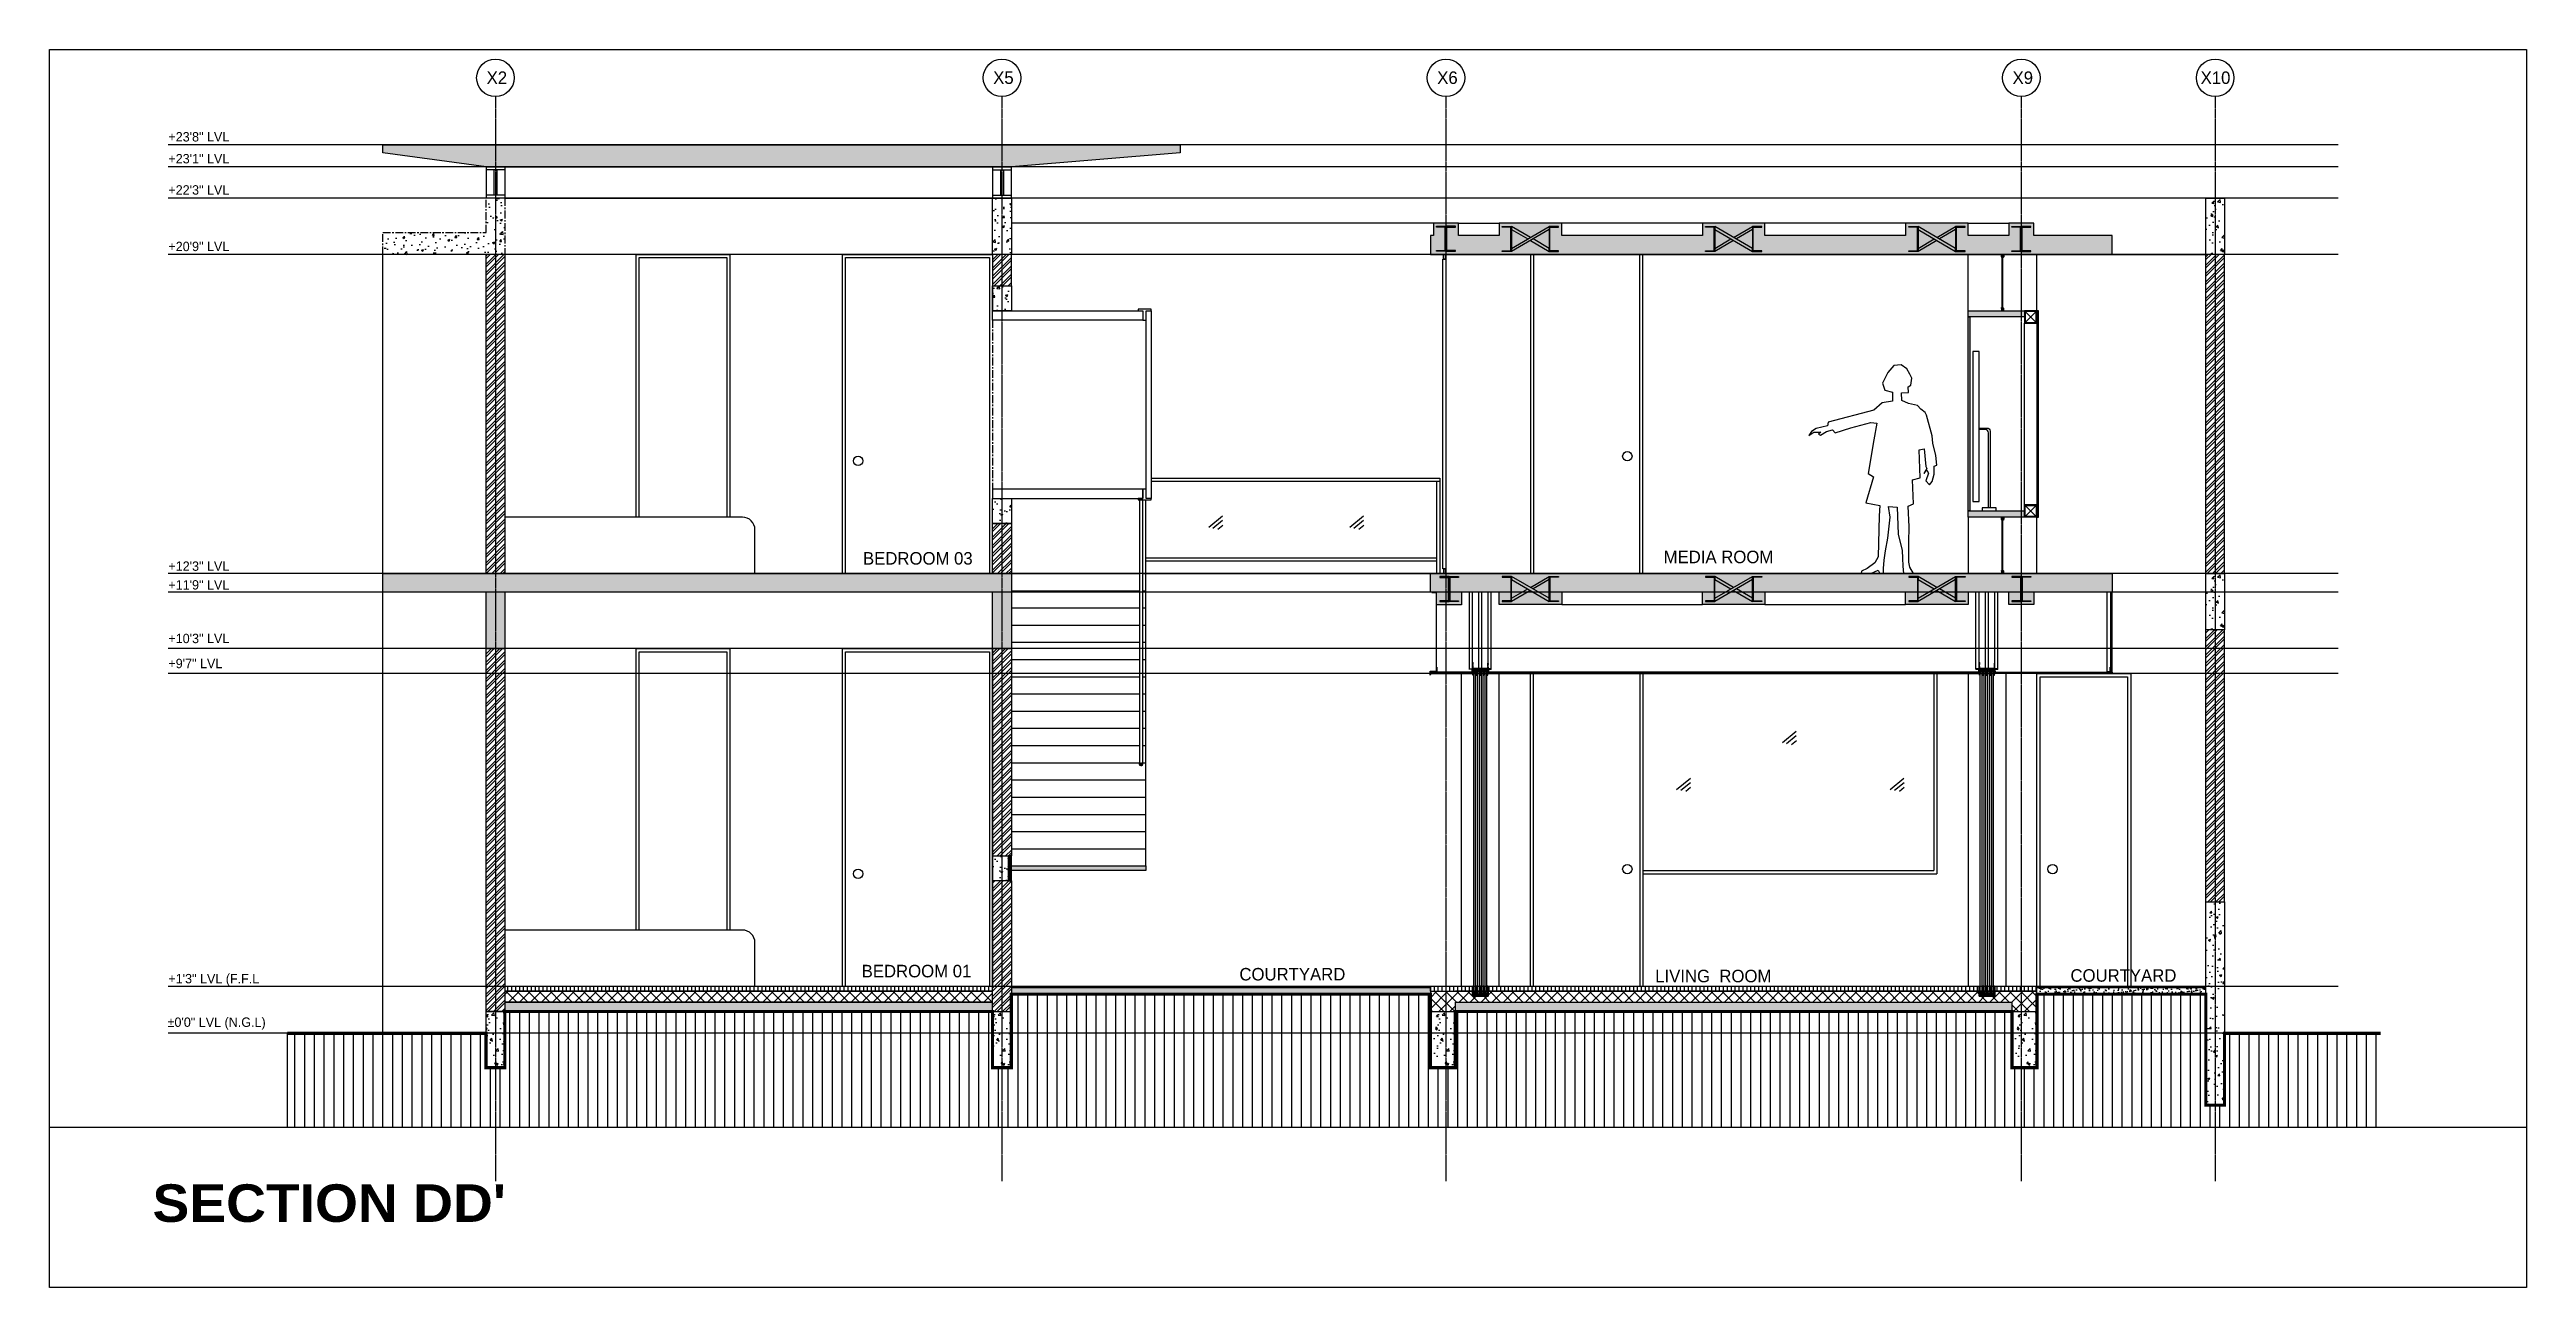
# Model space of a CAD drawing. Header units: inches. Extents: x -8790 to -5834, y -1746 to 1584.
# Drawn here: x -8790 to -7998, y -1746 to -1350 of the extents above; entities that cross this region are included whole.
import ezdxf

# ---------------------------------------------------------------- set-up
doc = ezdxf.new("R2010")
doc.units = ezdxf.units.IN
doc.header["$MEASUREMENT"] = 0
for name, pattern in [('CENTERX2', [4, 2.5, -0.5, 0.5, -0.5]), ('DASHED2', [0.375, 0.25, -0.125]), ('HIDDEN', [9.525, 6.35, -3.175]), ('HIDDEN2', [0.1875, 0.125, -0.0625])]:
    doc.linetypes.add(name, pattern=pattern)
for name, color, linetype in [('A-TXT-MISC', 11, 'Continuous'), ('B-MISC', 9, 'Continuous'), ('P-1001$0$P-SYM-FURN', 33, 'Continuous'), ('P-1001$0$P-TILE-LAYOUT', 23, 'Continuous'), ('P-CLINE', 34, 'CENTERX2'), ('P-CLINE-TXT', 3, 'Continuous'), ('P-DIM-EL-SEC', 35, 'Continuous'), ('P-DOORWIN', 5, 'Continuous'), ('P-HATCH', 251, 'Continuous'), ('P-METAL', 34, 'Continuous'), ('P-MISC', 252, 'Continuous'), ('P-RAILINGE', 14, 'Continuous'), ('P-RCC4-FILL', 251, 'Continuous'), ('P-RCC5-SLAB', 12, 'Continuous'), ('P-SLABLINEH', 8, 'HIDDEN'), ('P-SYM-FURN', 33, 'Continuous'), ('P-WALLE-EL2', 3, 'Continuous'), ('P-WALLP-EL1', 142, 'Continuous')]:
    doc.layers.add(name, color=color, linetype=linetype)
doc.layers.add('P-WALLO-EL3', color=7, linetype='Continuous', true_color=0x858585)
doc.styles.get("Standard").update_dxf_attribs({"font": 'GOTHIC.TTF'})
pattern_1 = [(50, (-5876.823, -1162.162), (7.172602, -0.627521), [0.75, -8.25]), (355, (-5876.823, -1162.162), (-1.387513, 7.521921), [0.6, -6.6]), (100.45144, (-5876.225, -1162.2144), (5.785088, 6.8944), [0.637402, -7.011421]), (46.1842, (-5876.823, -1160.162), (10.672413, -1.655193), [1.125, -12.375]), (96.63564, (-5875.934, -1160.3), (9.34662, 9.741186), [0.956103, -10.517138]), (351.18416, (-5876.823, -1160.162), (9.34662, 9.741186), [0.9, -9.9]), (21, (-5875.823, -1160.662), (5.96907, -4.026189), [0.75, -8.25]), (326, (-5875.823, -1160.662), (2.433153, 7.2515), [0.6, -6.6]), (71.45144, (-5875.3256, -1160.9976), (8.402224, 3.225312), [0.637402, -7.011421]), (37.5, (-5876.823, -1162.162), (0.1215986, 3.3289385), [0, -6.52, 0, -6.7, 0, -6.625]), (7.5, (-5876.823, -1162.162), (2.6306954, 3.944117), [0, -3.82, 0, -6.37, 0, -2.525]), (327.5, (-5879.053, -1162.162), (5.3382244, -0.2255487), [0, -2.5, 0, -7.8, 0, -10.35]), (317.5, (-5880.053, -1162.162), (5.831862, 1.00105), [0, -3.25, 0, -5.18, 0, -7.35])]
pattern_2 = [(45, (-5876.823, -1162.1621), (-1.3258252, 1.3258252), []), (45, (-5875.9392, -1162.1621), (-1.3258252, 1.3258252), [])]
pattern_3 = [(45, (-5876.82305, -1162.1621), (-0.0883883476, 0.0883883476), []), (45, (-5876.73466, -1162.1621), (-0.0883883476, 0.0883883476), [0.15625, -0.03125, 0, -0.03125])]
pattern_4 = [(45, (-6038.82305, -1162.1621), (-0.0883883476, 0.0883883476), []), (45, (-6038.73466, -1162.1621), (-0.0883883476, 0.0883883476), [0.15625, -0.03125, 0, -0.03125])]
pattern_5 = [(45, (-5876.82305, -1162.1621), (0.066291261, 0.243067956), [0.3125, -0.0625, 0, -0.0625])]

msp = doc.modelspace()

# ---------------------------------------------------------------- texts
at = {"layer": 'A-TXT-MISC', "color": 2, "attachment_point": 1}
for s, width, insert, char_height in [('+23\'8" LVL ', 42.2175, (-8751.68, -1376.82), 3), ('+23\'1" LVL ', 42.2175, (-8751.68, -1383.82), 3), ('+22\'3" LVL ', 42.2175, (-8751.68, -1393.81), 3), ('+20\'9" LVL ', 42.2175, (-8751.68, -1411.87), 3), ('{\\fCentury Gothic|b0|i0|c0|p34;BEDROOM 03}', 61.0522, (-8529.54, -1511.09), 4), ('{\\fCentury Gothic|b0|i0|c0|p34;MEDIA ROOM}', 61.0522, (-8273.49, -1510.64), 4), ('+12\'3" LVL ', 42.2175, (-8751.68, -1514.07), 3), ('+11\'9" LVL ', 42.2175, (-8751.68, -1520.07), 3), ('+10\'3" LVL ', 42.2175, (-8751.68, -1537.2), 3), ('+9\'7" LVL ', 42.2175, (-8751.68, -1545.2), 3), ('+1\'3" LVL (F.F.L', 42.2175, (-8751.68, -1645.96), 3), ('{\\fCentury Gothic|b0|i0|c0|p34;BEDROOM 01}', 61.0522, (-8529.97, -1643.04), 4), ('{\\fCentury Gothic|b0|i0|c0|p34;COURTYARD}', 61.0522, (-8409.16, -1644.04), 4), ('{\\fCentury Gothic|b0|i0|c0|p34;LIVING  ROOM }', 58.903, (-8276.18, -1644.62), 4), ('{\\fCentury Gothic|b0|i0|c0|p34;COURTYARD}', 58.903, (-8143.38, -1644.44), 4), ('%%P0\'0" LVL (N.G.L)', 52.9961, (-8751.94, -1659.88), 3), ("{\\fCentury Gothic|b1|i0|c0|p34;\\W1.1;SECTION DD'}", 254.767, (-8756.77, -1713.22), 12)]:
    msp.add_mtext_dynamic_manual_height_columns(s, width=width, gutter_width=1, heights=[0], dxfattribs=dict(at, insert=insert, char_height=char_height))
at = {"layer": 'P-CLINE-TXT', "char_height": 4, "attachment_point": 1}
for s, insert in [('X2', (-8649.9, -1357.43)), ('X5', (-8487.9, -1357.43)), ('X6', (-8345.9, -1357.43)), ('X9', (-8161.9, -1357.43)), ('X10', (-8101.75, -1357.43))]:
    msp.add_mtext_dynamic_manual_height_columns(s, width=61.0522, gutter_width=1, heights=[0], dxfattribs=dict(at, insert=insert))

# ---------------------------------------------------------------- blocks, each defined once
blk = doc.blocks.new('A$C3A263AA9')
at = {"layer": 'P-1001$0$P-TILE-LAYOUT'}
for p, q in [((-8.38, 5.06), (-6.06, 5.06)), ((-8.38, 5.02), (-3.5, 5.02))]:
    blk.add_line(p, q, dxfattribs=at)
at = {"layer": 'P-DOORWIN'}
for p, q in [((-8.12, 6.68), (-8.12, 108.14)), ((-7.53, 6.68), (-7.53, 108.14)), ((-6.91, 6.68), (-6.91, 108.14)), ((-6.31, 6.68), (-6.31, 108.14)), ((-5.69, 6.68), (-5.69, 108.14)), ((-5.09, 6.68), (-5.09, 108.14)), ((-4.47, 6.68), (-4.47, 108.14)), ((-3.88, 6.68), (-3.88, 108.14)), ((-8.25, 6.68), (-7.41, 6.68)), ((-8.25, 6.56), (-7.41, 6.56)), ((-7.03, 6.68), (-6.19, 6.68)), ((-7.03, 6.56), (-6.19, 6.56)), ((-5.81, 6.68), (-4.97, 6.68)), ((-5.81, 6.56), (-4.97, 6.56)), ((-4.59, 6.68), (-3.75, 6.68)), ((-4.59, 6.56), (-3.75, 6.56))]:
    blk.add_line(p, q, dxfattribs=at)
at = {"layer": 'P-METAL'}
for p, q in [((-8.5, 108.02), (-8.5, 109.68)), ((-8.5, 109.68), (-3.5, 109.68)), ((-8.5, 108.02), (-8.38, 108.02)), ((-8.38, 108.43), (-8.38, 109.68)), ((-8.38, 107.68), (-8.38, 109.68)), ((-8.38, 109.64), (-6.06, 109.64)), ((-8.38, 109.31), (-6.06, 109.31)), ((-8.38, 109.27), (-6.06, 109.27)), ((-8.25, 107.68), (-8.38, 107.68)), ((-8.25, 107.68), (-8.25, 109.27)), ((-8.25, 108.14), (-7.41, 108.14)), ((-7.89, 108.85), (-7.89, 109.27)), ((-7.89, 108.85), (-7.77, 108.85)), ((-7.77, 108.85), (-7.77, 109.27)), ((-7.41, 107.68), (-7.41, 109.27)), ((-7.41, 107.68), (-7.28, 107.68)), ((-7.28, 108.43), (-7.28, 109.27)), ((-7.16, 109.27), (-7.28, 109.27)), ((-7.28, 107.68), (-7.28, 109.27)), ((-7.16, 108.43), (-7.28, 108.43)), ((-7.16, 108.43), (-7.16, 109.27)), ((-7.16, 107.68), (-7.16, 109.27)), ((-7.16, 107.68), (-7.03, 107.68)), ((-7.03, 107.68), (-7.03, 109.27)), ((-7.03, 108.14), (-6.19, 108.14)), ((-6.67, 109.14), (-6.91, 109.14)), ((-6.91, 108.27), (-6.91, 109.14)), ((-6.91, 108.27), (-6.31, 108.27)), ((-6.67, 108.85), (-6.67, 109.27)), ((-6.67, 108.85), (-6.55, 108.85)), ((-6.55, 108.85), (-6.55, 109.27)), ((-6.31, 109.14), (-6.55, 109.14)), ((-6.31, 108.27), (-6.31, 109.14)), ((-6.19, 107.68), (-6.19, 109.27)), ((-6.19, 107.68), (-6.06, 107.68)), ((-6.06, 108.43), (-6.06, 109.68)), ((-6.06, 107.68), (-6.06, 109.68)), ((-6.06, 108.43), (-5.94, 108.43)), ((-5.94, 108.43), (-5.94, 109.68)), ((-5.94, 107.68), (-5.94, 109.68)), ((-5.94, 109.64), (-3.62, 109.64)), ((-5.94, 109.31), (-3.62, 109.31)), ((-5.94, 109.27), (-3.62, 109.27)), ((-5.94, 107.68), (-5.81, 107.68)), ((-5.81, 107.68), (-5.81, 109.27)), ((-5.81, 108.14), (-4.97, 108.14)), ((-5.45, 109.14), (-5.69, 109.14)), ((-5.69, 108.27), (-5.69, 109.14)), ((-5.69, 108.27), (-5.09, 108.27)), ((-5.45, 108.85), (-5.45, 109.27)), ((-5.45, 108.85), (-5.33, 108.85)), ((-5.33, 108.85), (-5.33, 109.27)), ((-5.09, 109.14), (-5.33, 109.14)), ((-5.09, 108.27), (-5.09, 109.14)), ((-4.97, 107.68), (-4.97, 109.27)), ((-4.97, 107.68), (-4.84, 107.68)), ((-4.84, 108.43), (-4.84, 109.27)), ((-4.84, 107.68), (-4.84, 109.27)), ((-4.84, 108.43), (-4.72, 108.43)), ((-4.72, 108.43), (-4.72, 109.27)), ((-4.72, 107.68), (-4.72, 109.27)), ((-4.72, 107.68), (-4.59, 107.68)), ((-4.59, 107.68), (-4.59, 109.27)), ((-4.59, 108.14), (-3.75, 108.14)), ((-4.23, 109.14), (-4.47, 109.14)), ((-4.47, 108.27), (-4.47, 109.14)), ((-4.47, 108.27), (-3.88, 108.27)), ((-4.23, 108.85), (-4.23, 109.27)), ((-4.23, 108.85), (-4.11, 108.85)), ((-4.11, 108.85), (-4.11, 109.27)), ((-3.88, 109.14), (-4.11, 109.14)), ((-3.88, 108.27), (-3.88, 109.14)), ((-3.75, 107.68), (-3.75, 109.27)), ((-3.75, 107.68), (-3.62, 107.68)), ((-3.62, 108.43), (-3.62, 109.68)), ((-3.62, 107.68), (-3.62, 109.68)), ((-3.62, 108.02), (-3.5, 108.02)), ((-3.5, 108.02), (-3.5, 109.68)), ((-8.38, 5.43), (-8.38, 8.35)), ((-8.38, 8.35), (-8.25, 8.35)), ((-8.25, 8.35), (-8.25, 5.43)), ((-7.41, 8.35), (-7.28, 8.35)), ((-7.41, 8.35), (-7.41, 5.43)), ((-7.28, 8.35), (-7.28, 5.43)), ((-7.16, 8.35), (-7.16, 5.43)), ((-7.16, 8.35), (-7.03, 8.35)), ((-7.03, 8.35), (-7.03, 5.43)), ((-6.19, 8.35), (-6.06, 8.35)), ((-6.19, 8.35), (-6.19, 5.43)), ((-6.06, 8.35), (-6.06, 5.02)), ((-5.94, 8.35), (-5.94, 5.02)), ((-5.94, 8.35), (-5.81, 8.35)), ((-5.81, 8.35), (-5.81, 5.43)), ((-4.97, 8.35), (-4.84, 8.35)), ((-4.97, 8.35), (-4.97, 5.43)), ((-4.84, 8.35), (-4.84, 5.43)), ((-4.72, 8.35), (-4.72, 5.43)), ((-4.72, 8.35), (-4.59, 8.35)), ((-4.59, 8.35), (-4.59, 5.43)), ((-3.75, 8.35), (-3.75, 5.43)), ((-3.75, 8.35), (-3.62, 8.35)), ((-3.62, 8.35), (-3.62, 5.06)), ((-8.38, 7.02), (-8.38, 5.06)), ((-8.38, 6.27), (-8.38, 5.06)), ((-8.38, 5.43), (-8.38, 6.1)), ((-8.38, 5.43), (-6.06, 5.43)), ((-7.83, 5.43), (-8.38, 5.43)), ((-8.38, 5.39), (-6.06, 5.39)), ((-6.06, 5.06), (-8.38, 5.06)), ((-8.12, 6.43), (-7.53, 6.43)), ((-8.12, 6.43), (-8.12, 5.56)), ((-7.89, 5.56), (-8.12, 5.56)), ((-7.89, 5.85), (-7.89, 5.43)), ((-7.89, 5.85), (-7.77, 5.85)), ((-7.83, 5.43), (-7.83, 6.05)), ((-7.77, 5.85), (-7.77, 5.43)), ((-7.53, 5.56), (-7.77, 5.56)), ((-7.53, 6.43), (-7.53, 5.56)), ((-7.28, 6.27), (-7.28, 5.43)), ((-7.16, 6.27), (-7.28, 6.27)), ((-7.16, 5.43), (-7.28, 5.43)), ((-7.16, 6.27), (-7.16, 5.43)), ((-6.91, 6.43), (-6.31, 6.43)), ((-6.91, 6.43), (-6.91, 5.56)), ((-6.67, 5.56), (-6.91, 5.56)), ((-6.67, 5.85), (-6.67, 5.43)), ((-6.67, 5.85), (-6.55, 5.85)), ((-6.55, 5.85), (-6.55, 5.43)), ((-6.31, 5.56), (-6.55, 5.56)), ((-6.31, 6.43), (-6.31, 5.56)), ((-6.06, 6.27), (-6.06, 5.02)), ((-6.06, 6.27), (-5.94, 6.27)), ((-5.94, 6.27), (-5.94, 5.02)), ((-5.94, 5.43), (-3.62, 5.43)), ((-5.94, 5.39), (-3.62, 5.39)), ((-5.94, 5.06), (-3.62, 5.06)), ((-5.69, 6.43), (-5.69, 5.56)), ((-5.69, 6.43), (-5.09, 6.43)), ((-5.45, 5.56), (-5.69, 5.56)), ((-5.45, 5.85), (-5.45, 5.43)), ((-5.45, 5.85), (-5.33, 5.85)), ((-5.33, 5.85), (-5.33, 5.43)), ((-5.09, 5.56), (-5.33, 5.56)), ((-5.09, 6.43), (-5.09, 5.56)), ((-4.84, 6.27), (-4.84, 5.43)), ((-4.84, 6.27), (-4.72, 6.27)), ((-4.72, 6.27), (-4.72, 5.43)), ((-4.47, 6.43), (-3.88, 6.43)), ((-4.47, 6.43), (-4.47, 5.56)), ((-4.23, 5.56), (-4.47, 5.56)), ((-4.23, 5.85), (-4.23, 5.43)), ((-4.23, 5.85), (-4.11, 5.85)), ((-4.11, 5.85), (-4.11, 5.43)), ((-3.88, 5.56), (-4.11, 5.56)), ((-3.88, 6.43), (-3.88, 5.56))]:
    blk.add_line(p, q, dxfattribs=at)
blk.add_lwpolyline([(-7.89, 109.14), (-8.12, 109.14), (-8.12, 108.27), (-7.53, 108.27), (-7.53, 109.14), (-7.77, 109.14)], dxfattribs=at)
for points in [[(-8.38, 5.02), (-8.5, 5.02), (-8.5, 8.02), (-8.38, 8.02)], [(-3.5, 5.02), (-3.62, 5.02), (-3.62, 8.02), (-3.5, 8.02)]]:
    blk.add_lwpolyline(points, close=True, dxfattribs=at)
blk = doc.blocks.new('A$C0FBE6EAC')
at = {"layer": 'P-MISC'}
blk.add_lwpolyline([(35.24, 39.55), (36.86, 39.9), (37.43, 34.25), (37.68, 33.54), (36.74, 31.98), (37.74, 33), (38.2, 32.12), (37.34, 29.65), (38.58, 28.3), (39.46, 29.4), (40.07, 31.76), (40, 34.33), (40.89, 34.6), (40.58, 37.7), (39.62, 41.65), (39.38, 44.01), (37.61, 50.64), (37.15, 51.51), (35.77, 52.48), (34.73, 53.66), (31.83, 54.34), (29.74, 55.3), (29.61, 57.72), (31.82, 57.84), (31.76, 59.72), (32.59, 60.25), (32.91, 62.49), (32.24, 63.71), (31.32, 65.45), (29.54, 66.74), (27.17, 66.5), (25.19, 64.28), (23.51, 60.8), (24.3, 58.57), (26.74, 58), (26.67, 55.05), (23.41, 54.54), (20.7, 52.24), (6.19, 48.38), (5.93, 47.25), (2.35, 46.33), (0.78, 45.44), (0, 44.07), (1.55, 45.15), (3.75, 45.19), (3.08, 44.57), (3.66, 44.26), (5.57, 45.37), (7.54, 45.94), (8.38, 44.92), (13.36, 46.52), (19.81, 48.29), (21.67, 48.11), (20.75, 42.68), (18.89, 32.01), (20.66, 30.9), (18.19, 22.56), (22.69, 21.72), (22.47, 18.39), (22.14, 5.3), (21.07, 3.42), (18.67, 1.61), (16.8, 0.72), (16.74, 0), (19.8, 0), (22.17, 1.09), (22.69, 0), (23.82, 0), (23.81, 1.61), (24.1, 4.21), (24.53, 7.2), (25.22, 11.31), (26.01, 18.01), (25.48, 21.46), (28.26, 21.19), (28.58, 12.57), (29.85, 7.37), (29.95, 4.86), (30.05, 2.35), (30.29, 0), (33.4, 0), (32.29, 2.03), (31.95, 3.65), (31.98, 9.98), (32.02, 14.95), (31.72, 21.54), (33.49, 22.27), (33.08, 29.95), (35.59, 30.57)], close=True, dxfattribs=at)

# ---------------------------------------------------------------- hatches: boundary and pattern name
at = {"layer": 'B-MISC'}
h = msp.add_hatch(dxfattribs=at)
h.set_pattern_fill('ANSI37', color=256, scale=20)
h.set_pattern_definition([(45, (-5876.823, -1162.162), (-1.767767, 1.767767), []), (135, (-5876.823, -1162.162), (-1.767767, -1.767767), [])])
h.paths.add_polyline_path([(-8644.1, -1651.43), (-8644.1, -1654.93), (-8488.1, -1654.93), (-8488.1, -1651.43)])
h.paths.add_polyline_path([(-8348.1, -1651.43), (-8348.1, -1657.93), (-8340.1, -1657.93), (-8340.1, -1654.93), (-8162.1, -1654.93), (-8162.1, -1657.93), (-8154.1, -1657.93), (-8154.1, -1651.43), (-8167.6, -1651.43), (-8167.6, -1653.05), (-8172.6, -1653.05), (-8172.6, -1651.43), (-8329.6, -1651.43), (-8329.6, -1653.05), (-8334.6, -1653.05), (-8334.6, -1651.43)])
at = {"layer": 'P-DOORWIN'}
h = msp.add_hatch(dxfattribs=at)
h.set_pattern_fill('ANSI36', color=256)
h.set_pattern_definition([(45, (-5884.17675, -3483.05748), (0.0662912607, 0.243067956), [0.3125, -0.0625, 0, -0.0625])])
h.paths.add_polyline_path([(-8164.99, -1416.68), (-8165.24, -1416.68), (-8165.24, -1433.18), (-8164.99, -1433.18), (-8164.99, -1431.93)])
h.paths.add_polyline_path([(-8164.99, -1500.68), (-8165.24, -1500.68), (-8165.24, -1500.93), (-8165.24, -1517.18), (-8164.99, -1517.18)])
at = {"layer": 'P-HATCH'}
h = msp.add_hatch(dxfattribs=at)
h.set_pattern_fill('AR-CONC', color=256)
h.set_pattern_definition([(50, (-5876.823, -1157.162), (7.172602, -0.627521), [0.75, -8.25]), (355, (-5876.823, -1157.162), (-1.387513, 7.521921), [0.6, -6.6]), (100.45144, (-5876.225, -1157.2144), (5.785088, 6.8944), [0.637402, -7.011421]), (46.1842, (-5876.823, -1155.162), (10.672413, -1.655193), [1.125, -12.375]), (96.63564, (-5875.934, -1155.3), (9.34662, 9.741186), [0.956103, -10.517138]), (351.18416, (-5876.823, -1155.162), (9.34662, 9.741186), [0.9, -9.9]), (21, (-5875.823, -1155.662), (5.96907, -4.026189), [0.75, -8.25]), (326, (-5875.823, -1155.662), (2.433153, 7.2515), [0.6, -6.6]), (71.45144, (-5875.3256, -1155.9976), (8.402224, 3.225312), [0.637402, -7.011421]), (37.5, (-5876.823, -1157.162), (0.1215986, 3.3289385), [0, -6.52, 0, -6.7, 0, -6.625]), (7.5, (-5876.823, -1157.162), (2.6306954, 3.944117), [0, -3.82, 0, -6.37, 0, -2.525]), (327.5, (-5879.053, -1157.162), (5.3382244, -0.2255487), [0, -2.5, 0, -7.8, 0, -10.35]), (317.5, (-5880.053, -1157.162), (5.831862, 1.00105), [0, -3.25, 0, -5.18, 0, -7.35])])
h.paths.add_polyline_path([(-8428.1, -1383.43), (-8482.1, -1387.93), (-8650.1, -1387.93), (-8683.1, -1383.43), (-8683.1, -1380.93), (-8428.1, -1380.93)])
h = msp.add_hatch(dxfattribs=at)
h.set_pattern_fill('AR-CONC', color=256)
h.set_pattern_definition([(50, (-5876.823, -1158.162), (7.172602, -0.627521), [0.75, -8.25]), (355, (-5876.823, -1158.162), (-1.387513, 7.521921), [0.6, -6.6]), (100.45144, (-5876.225, -1158.2144), (5.785088, 6.8944), [0.637402, -7.011421]), (46.1842, (-5876.823, -1156.162), (10.672413, -1.655193), [1.125, -12.375]), (96.63564, (-5875.934, -1156.3), (9.34662, 9.741186), [0.956103, -10.517138]), (351.18416, (-5876.823, -1156.162), (9.34662, 9.741186), [0.9, -9.9]), (21, (-5875.823, -1156.662), (5.96907, -4.026189), [0.75, -8.25]), (326, (-5875.823, -1156.662), (2.433153, 7.2515), [0.6, -6.6]), (71.45144, (-5875.3256, -1156.9976), (8.402224, 3.225312), [0.637402, -7.011421]), (37.5, (-5876.823, -1158.162), (0.1215986, 3.3289385), [0, -6.52, 0, -6.7, 0, -6.625]), (7.5, (-5876.823, -1158.162), (2.6306954, 3.944117), [0, -3.82, 0, -6.37, 0, -2.525]), (327.5, (-5879.053, -1158.162), (5.3382244, -0.2255487), [0, -2.5, 0, -7.8, 0, -10.35]), (317.5, (-5880.053, -1158.162), (5.831862, 1.00105), [0, -3.25, 0, -5.18, 0, -7.35])])
h.paths.add_polyline_path([(-8644.1, -1397.93), (-8650.1, -1397.93), (-8650.1, -1408.93), (-8683.1, -1408.93), (-8683.1, -1415.93), (-8644.1, -1415.93)])
h = msp.add_hatch(dxfattribs=at)
h.set_pattern_fill('AR-CONC', color=256)
h.set_pattern_definition([(50, (-5876.823, -1158.662), (7.172602, -0.627521), [0.75, -8.25]), (355, (-5876.823, -1158.662), (-1.387513, 7.521921), [0.6, -6.6]), (100.45144, (-5876.225, -1158.7144), (5.785088, 6.8944), [0.637402, -7.011421]), (46.1842, (-5876.823, -1156.662), (10.672413, -1.655193), [1.125, -12.375]), (96.63564, (-5875.934, -1156.8), (9.34662, 9.741186), [0.956103, -10.517138]), (351.18416, (-5876.823, -1156.662), (9.34662, 9.741186), [0.9, -9.9]), (21, (-5875.823, -1157.162), (5.96907, -4.026189), [0.75, -8.25]), (326, (-5875.823, -1157.162), (2.433153, 7.2515), [0.6, -6.6]), (71.45144, (-5875.3256, -1157.4976), (8.402224, 3.225312), [0.637402, -7.011421]), (37.5, (-5876.823, -1158.662), (0.1215986, 3.3289385), [0, -6.52, 0, -6.7, 0, -6.625]), (7.5, (-5876.823, -1158.662), (2.6306954, 3.944117), [0, -3.82, 0, -6.37, 0, -2.525]), (327.5, (-5879.053, -1158.662), (5.3382244, -0.2255487), [0, -2.5, 0, -7.8, 0, -10.35]), (317.5, (-5880.053, -1158.662), (5.831862, 1.00105), [0, -3.25, 0, -5.18, 0, -7.35])])
h.paths.add_polyline_path([(-8482.1, -1415.93), (-8488.1, -1415.93), (-8488.1, -1397.93), (-8482.1, -1397.93)])
h = msp.add_hatch(dxfattribs=at)
h.set_pattern_fill('AR-CONC', color=256)
h.set_pattern_definition([(50, (-5876.823, -1172.162), (7.172602, -0.627521), [0.75, -8.25]), (355, (-5876.823, -1172.162), (-1.387513, 7.521921), [0.6, -6.6]), (100.45144, (-5876.225, -1172.2144), (5.785088, 6.8944), [0.637402, -7.011421]), (46.1842, (-5876.823, -1170.162), (10.672413, -1.655193), [1.125, -12.375]), (96.63564, (-5875.934, -1170.3), (9.34662, 9.741186), [0.956103, -10.517138]), (351.18416, (-5876.823, -1170.162), (9.34662, 9.741186), [0.9, -9.9]), (21, (-5875.823, -1170.662), (5.96907, -4.026189), [0.75, -8.25]), (326, (-5875.823, -1170.662), (2.433153, 7.2515), [0.6, -6.6]), (71.45144, (-5875.3256, -1170.9976), (8.402224, 3.225312), [0.637402, -7.011421]), (37.5, (-5876.823, -1172.162), (0.1215986, 3.3289385), [0, -6.52, 0, -6.7, 0, -6.625]), (7.5, (-5876.823, -1172.162), (2.6306954, 3.944117), [0, -3.82, 0, -6.37, 0, -2.525]), (327.5, (-5879.053, -1172.162), (5.3382244, -0.2255487), [0, -2.5, 0, -7.8, 0, -10.35]), (317.5, (-5880.053, -1172.162), (5.831862, 1.00105), [0, -3.25, 0, -5.18, 0, -7.35])])
h.paths.add_polyline_path([(-8176.1, -1409.93), (-8176.1, -1405.93), (-8196.1, -1405.93), (-8196.1, -1409.93), (-8241.1, -1409.93), (-8241.1, -1405.93), (-8261.1, -1405.93), (-8261.1, -1409.93), (-8306.1, -1409.93), (-8306.1, -1405.93), (-8326.1, -1405.93), (-8326.1, -1409.93), (-8339.1, -1409.93), (-8339.1, -1405.93), (-8347.1, -1405.93), (-8347.1, -1409.93), (-8348.1, -1409.93), (-8348.1, -1415.93), (-8130.1, -1415.93), (-8130.1, -1409.93), (-8155.1, -1409.93), (-8155.1, -1405.93), (-8163.1, -1405.93), (-8163.1, -1409.93)])
h = msp.add_hatch(dxfattribs=at)
h.set_pattern_fill('ANSI32', color=256, scale=5, angle=360)
h.set_pattern_definition(pattern_2)
h.paths.add_polyline_path([(-8650.1, -1415.93), (-8644.1, -1415.93), (-8644.1, -1517.93), (-8650.1, -1517.93)])
h = msp.add_hatch(dxfattribs=at)
h.set_pattern_fill('ANSI32', color=256, scale=5, angle=360)
h.set_pattern_definition([(45, (-5876.823, -1163.6621), (-1.3258252, 1.3258252), []), (45, (-5875.9392, -1163.6621), (-1.3258252, 1.3258252), [])])
h.paths.add_polyline_path([(-8488.1, -1425.93), (-8482.1, -1425.93), (-8482.1, -1415.93), (-8488.1, -1415.93)])
h = msp.add_hatch(dxfattribs=at)
h.set_pattern_fill('ANSI32', color=256, scale=5, angle=360)
h.set_pattern_definition([(45, (-5488.823, -1266.1621), (-1.3258252, 1.3258252), []), (45, (-5487.9392, -1266.1621), (-1.3258252, 1.3258252), [])])
h.paths.add_polyline_path([(-8094.1, -1535.93), (-8100.1, -1535.93), (-8100.1, -1622.93), (-8094.1, -1622.93)])
h.paths.add_polyline_path([(-8094.1, -1415.93), (-8100.1, -1415.93), (-8100.1, -1517.93), (-8094.1, -1517.93)])
h = msp.add_hatch(dxfattribs=at)
h.set_pattern_fill('AR-CONC', color=256)
h.set_pattern_definition(pattern_1)
h.paths.add_polyline_path([(-8488.1, -1425.93), (-8482.1, -1425.93), (-8482.1, -1433.93), (-8488.1, -1433.93)])
h = msp.add_hatch(dxfattribs=at)
h.set_pattern_fill('AR-CONC', color=256)
h.set_pattern_definition(pattern_1)
h.paths.add_polyline_path([(-8488.1, -1493.93), (-8482.1, -1493.93), (-8482.1, -1501.93), (-8488.1, -1501.93)])
h = msp.add_hatch(dxfattribs=at)
h.set_pattern_fill('ANSI32', color=256, scale=5, angle=360)
h.set_pattern_definition(pattern_2)
h.paths.add_polyline_path([(-8488.1, -1501.93), (-8482.1, -1501.93), (-8482.1, -1517.93), (-8488.1, -1517.93)])
h = msp.add_hatch(dxfattribs=at)
h.set_pattern_fill('AR-CONC', color=256)
h.set_pattern_definition(pattern_1)
h.paths.add_polyline_path([(-8488.1, -1541.93), (-8488.1, -1523.93), (-8644.1, -1523.93), (-8644.1, -1541.93), (-8650.1, -1541.93), (-8650.1, -1523.93), (-8683.1, -1523.93), (-8683.1, -1517.93), (-8482.1, -1517.93), (-8482.1, -1541.93)])
h = msp.add_hatch(dxfattribs=at)
h.set_pattern_fill('AR-CONC', color=256)
h.set_pattern_definition([(50, (-5876.823, -1162.162), (7.172602, -0.627521), [0.75, -8.25]), (355, (-5876.823, -1162.162), (-1.387513, 7.521921), [0.6, -6.6]), (100.45144, (-5876.225, -1162.2144), (5.785088, 6.8944), [0.637402, -7.011421]), (46.1842, (-5876.823, -1160.162), (10.672413, -1.655193), [1.125, -12.375]), (96.63564, (-5875.934, -1160.3), (9.34662, 9.741186), [0.956103, -10.517138]), (351.18416, (-5876.823, -1160.162), (9.34662, 9.741186), [0.9, -9.9]), (21, (-5875.823, -1160.662), (5.96907, -4.026189), [0.75, -8.25]), (326, (-5875.823, -1160.662), (2.433153, 7.2515), [0.6, -6.6]), (71.45144, (-5875.3256, -1160.9976), (8.402224, 3.225312), [0.637402, -7.011421]), (37.5, (-5876.823, -1162.162), (0.1215986, 3.3289385), [0, -6.52, 0, -6.7, 0, -6.625]), (7.5, (-5876.823, -1162.162), (2.6306954, 3.944117), [0, -3.82, 0, -6.37, 0, -2.525]), (327.5, (-5879.053, -1162.162), (5.3382244, -0.2255487), [0, -2.5, 0, -7.8, 0, -10.35]), (317.5, (-5880.053, -1162.162), (5.831862, 1.00105), [0, -3.25, 0, -5.18, 0, -7.35])])
h.paths.add_polyline_path([(-8176.1, -1523.93), (-8176.1, -1527.87), (-8196.1, -1527.87), (-8196.1, -1523.93), (-8241.1, -1523.93), (-8241.1, -1527.87), (-8261.1, -1527.87), (-8261.1, -1523.93), (-8306.1, -1523.93), (-8306.1, -1527.87), (-8326.1, -1527.87), (-8326.1, -1523.93), (-8338.1, -1523.93), (-8338.1, -1527.93), (-8346.1, -1527.93), (-8346.1, -1523.93), (-8348.1, -1523.93), (-8348.1, -1517.93), (-8130.1, -1517.93), (-8130.1, -1523.93), (-8155.1, -1523.93), (-8155.1, -1527.87), (-8163.1, -1527.87), (-8163.1, -1523.93)])
h = msp.add_hatch(dxfattribs=at)
h.set_pattern_fill('ANSI32', color=256, scale=5, angle=360)
h.set_pattern_definition(pattern_2)
h.paths.add_polyline_path([(-8650.1, -1541.93), (-8644.1, -1541.93), (-8644.1, -1657.93), (-8650.1, -1657.93)])
h = msp.add_hatch(dxfattribs=at)
h.set_pattern_fill('ANSI32', color=256, scale=5, angle=360)
h.set_pattern_definition(pattern_2)
h.paths.add_polyline_path([(-8488.1, -1608.18), (-8482.1, -1608.18), (-8482.1, -1541.93), (-8488.1, -1541.93)])
h = msp.add_hatch(dxfattribs=at)
h.set_pattern_fill('AR-CONC', color=256)
h.set_pattern_definition([(50, (-5876.823, -1276.412), (7.172602, -0.627521), [0.75, -8.25]), (355, (-5876.823, -1276.412), (-1.387513, 7.521921), [0.6, -6.6]), (100.45144, (-5876.225, -1276.4644), (5.785088, 6.8944), [0.637402, -7.011421]), (46.1842, (-5876.823, -1274.412), (10.672413, -1.655193), [1.125, -12.375]), (96.63564, (-5875.934, -1274.55), (9.34662, 9.741186), [0.956103, -10.517138]), (351.18416, (-5876.823, -1274.412), (9.34662, 9.741186), [0.9, -9.9]), (21, (-5875.823, -1274.912), (5.96907, -4.026189), [0.75, -8.25]), (326, (-5875.823, -1274.912), (2.433153, 7.2515), [0.6, -6.6]), (71.45144, (-5875.3256, -1275.2476), (8.402224, 3.225312), [0.637402, -7.011421]), (37.5, (-5876.823, -1276.412), (0.1215986, 3.3289385), [0, -6.52, 0, -6.7, 0, -6.625]), (7.5, (-5876.823, -1276.412), (2.6306954, 3.944117), [0, -3.82, 0, -6.37, 0, -2.525]), (327.5, (-5879.053, -1276.412), (5.3382244, -0.2255487), [0, -2.5, 0, -7.8, 0, -10.35]), (317.5, (-5880.053, -1276.412), (5.831862, 1.00105), [0, -3.25, 0, -5.18, 0, -7.35])])
h.paths.add_polyline_path([(-8488.1, -1608.18), (-8483.1, -1608.18), (-8483.1, -1616.18), (-8488.1, -1616.18)])
h = msp.add_hatch(dxfattribs=at)
h.set_pattern_fill('ANSI32', color=256, scale=5, angle=360)
h.set_pattern_definition([(45, (-5876.823, -1293.1621), (-1.3258252, 1.3258252), []), (45, (-5875.9392, -1293.1621), (-1.3258252, 1.3258252), [])])
h.paths.add_polyline_path([(-8488.1, -1616.18), (-8482.1, -1616.18), (-8482.1, -1657.93), (-8488.1, -1657.93)])
at = {"layer": 'P-METAL'}
h = msp.add_hatch(color=256, dxfattribs=at)
h.dxf.hatch_style = 1
h.paths.add_polyline_path([(-8157.85, -1437.68), (-8154.35, -1437.68), (-8154.35, -1434.18), (-8157.85, -1434.18)], flags=16)
h.paths.add_polyline_path([(-8158.1, -1437.93), (-8154.1, -1437.93), (-8154.1, -1433.93), (-8158.1, -1433.93)])
h = msp.add_hatch(color=256, dxfattribs=at)
h.dxf.hatch_style = 1
h.paths.add_polyline_path([(-8157.85, -1499.68), (-8154.35, -1499.68), (-8154.35, -1496.18), (-8157.85, -1496.18)], flags=16)
h.paths.add_polyline_path([(-8158.1, -1499.93), (-8154.1, -1499.93), (-8154.1, -1495.93), (-8158.1, -1495.93)])
h = msp.add_hatch(dxfattribs=at)
h.set_pattern_fill('ANSI35', color=256, scale=0.5, angle=90)
h.set_pattern_definition([(135, (-8735.46765, 921.57463), (-0.0883883476, -0.0883883476), []), (135, (-8735.46765, 921.66302), (-0.0883883476, -0.0883883476), [0.15625, -0.03125, 0, -0.03125])])
h.paths.add_polyline_path([(-8348.1, -1549.3), (-8348.1, -1550.2), (-8348.2, -1550.2), (-8348.2, -1549.2), (-8346.66, -1549.2), (-8346.66, -1549.3)])
h = msp.add_hatch(dxfattribs=at)
h.set_pattern_fill('ANSI35', color=256, scale=0.5)
h.set_pattern_definition([(45, (-5875.32305, -1162.1621), (-0.0883883476, 0.0883883476), []), (45, (-5875.23466, -1162.1621), (-0.0883883476, 0.0883883476), [0.15625, -0.03125, 0, -0.03125])])
h.paths.add_polyline_path([(-8346, -1549.33), (-8345.1, -1549.33), (-8345.1, -1549.43), (-8346.1, -1549.43), (-8346.1, -1547.89), (-8346, -1547.89)])
h = msp.add_hatch(dxfattribs=at)
h.set_pattern_fill('ANSI35', color=256, scale=0.5)
h.set_pattern_definition(pattern_4)
h.paths.add_polyline_path([(-8335.6, -1548.49), (-8334.7, -1548.49), (-8334.7, -1549.93), (-8334.6, -1549.93), (-8334.6, -1548.39), (-8335.6, -1548.39)])
h = msp.add_hatch(dxfattribs=at)
h.set_pattern_fill('ANSI35', color=256, scale=0.5)
h.set_pattern_definition(pattern_3)
h.paths.add_polyline_path([(-8334.6, -1546.39), (-8334.6, -1548.39), (-8329.6, -1548.39), (-8329.6, -1546.39), (-8329.73, -1546.39), (-8329.73, -1548.26), (-8334.48, -1548.26), (-8334.48, -1546.39)])
h = msp.add_hatch(dxfattribs=at)
h.set_pattern_fill('ANSI35', color=256, scale=0.5)
h.set_pattern_definition(pattern_4)
h.paths.add_polyline_path([(-8328.6, -1548.49), (-8329.5, -1548.49), (-8329.5, -1549.93), (-8329.6, -1549.93), (-8329.6, -1548.39), (-8328.6, -1548.39)])
h = msp.add_hatch(dxfattribs=at)
h.set_pattern_fill('ANSI35', color=256, scale=0.5)
h.set_pattern_definition(pattern_3)
h.paths.add_polyline_path([(-8173.6, -1548.49), (-8172.7, -1548.49), (-8172.7, -1549.93), (-8172.6, -1549.93), (-8172.6, -1548.39), (-8173.6, -1548.39)])
h = msp.add_hatch(dxfattribs=at)
h.set_pattern_fill('ANSI35', color=256, scale=0.5)
h.set_pattern_definition([(45, (-5714.82305, -1162.1621), (-0.0883883476, 0.0883883476), []), (45, (-5714.73466, -1162.1621), (-0.0883883476, 0.0883883476), [0.15625, -0.03125, 0, -0.03125])])
h.paths.add_polyline_path([(-8172.6, -1546.39), (-8172.6, -1548.39), (-8167.6, -1548.39), (-8167.6, -1546.39), (-8167.73, -1546.39), (-8167.73, -1548.26), (-8172.48, -1548.26), (-8172.48, -1546.39)])
h = msp.add_hatch(dxfattribs=at)
h.set_pattern_fill('ANSI35', color=256, scale=0.5)
h.set_pattern_definition(pattern_3)
h.paths.add_polyline_path([(-8166.6, -1548.49), (-8167.5, -1548.49), (-8167.5, -1549.93), (-8167.6, -1549.93), (-8167.6, -1548.39), (-8166.6, -1548.39)])
h = msp.add_hatch(dxfattribs=at)
h.set_pattern_fill('ANSI35', color=256, scale=0.5)
h.set_pattern_definition(pattern_3)
h.paths.add_polyline_path([(-8130.7, -1549.33), (-8131.6, -1549.33), (-8131.6, -1549.43), (-8130.6, -1549.43), (-8130.6, -1547.89), (-8130.7, -1547.89)])
h = msp.add_hatch(dxfattribs=at)
h.set_pattern_fill('ANSI35', color=256, scale=0.5)
h.set_pattern_definition(pattern_3)
h.paths.add_polyline_path([(-8482.1, -1608.18), (-8483.1, -1608.18), (-8483.1, -1616.18), (-8482.1, -1616.18)])
h = msp.add_hatch(dxfattribs=at)
h.set_pattern_fill('ANSI35', color=256, angle=90)
h.set_pattern_definition([(135, (-5876.82305, -1162.1621), (-0.176776695, -0.176776695), []), (135, (-5876.82305, -1161.98533), (-0.176776695, -0.176776695), [0.3125, -0.0625, 0, -0.0625])])
h.paths.add_polyline_path([(-8482.1, -1611.43), (-8439.1, -1611.43), (-8439.1, -1612.93), (-8482.1, -1612.93)])
at = {"layer": 'P-MISC'}
h = msp.add_hatch(dxfattribs=at)
h.set_pattern_fill('ANSI31', color=256, scale=25, angle=45)
h.set_pattern_definition([(90, (-5876.823, -1162.162), (-3.125, 7e-16), [])])
h.paths.add_polyline_path([(-8044.21, -1694.93), (-8044.21, -1664.93), (-8094.1, -1664.93), (-8094.1, -1687.93), (-8100.1, -1687.93), (-8100.1, -1652.43), (-8154.1, -1652.43), (-8154.1, -1675.93), (-8162.1, -1675.93), (-8162.1, -1657.93), (-8340.1, -1657.93), (-8340.1, -1675.93), (-8348.1, -1675.93), (-8348.1, -1652.43), (-8482.1, -1652.43), (-8482.1, -1675.93), (-8488.1, -1675.93), (-8488.1, -1657.93), (-8644.1, -1657.93), (-8644.1, -1675.93), (-8650.1, -1675.93), (-8650.1, -1664.93), (-8713.66, -1664.93), (-8713.66, -1694.93)])
at = {"layer": 'P-MISC', "true_color": 0xae722d}
h = msp.add_hatch(dxfattribs=at)
h.set_pattern_fill('AR-SAND', color=35)
h.set_pattern_definition([(37.5, (-5876.823, -1162.1621), (-0.0629934, 1.9268238), [0, -1.52, 0, -1.7, 0, -1.625]), (7.5, (-5876.823, -1162.162), (1.7697767, 2.822146), [0, -0.82, 0, -1.37, 0, -0.525]), (327.5, (-5878.053, -1162.1621), (3.1141419, 0.0056591), [0, -0.5, 0, -1.8, 0, -2.35]), (317.5, (-5878.053, -1162.162), (3.0061266, 0.8776756), [0, -0.25, 0, -1.18, 0, -1.35])])
h.paths.add_polyline_path([(-8348.1, -1650.43), (-8482.1, -1650.43), (-8482.1, -1652.43), (-8348.1, -1652.43)])
h = msp.add_hatch(dxfattribs=at)
h.set_pattern_fill('AR-SAND', color=35)
h.set_pattern_definition([(37.5, (-5548.823, -1162.1621), (-0.0629934, 1.9268238), [0, -1.52, 0, -1.7, 0, -1.625]), (7.5, (-5548.823, -1162.162), (1.7697767, 2.822146), [0, -0.82, 0, -1.37, 0, -0.525]), (327.5, (-5550.053, -1162.1621), (3.1141419, 0.0056591), [0, -0.5, 0, -1.8, 0, -2.35]), (317.5, (-5550.053, -1162.162), (3.0061266, 0.8776756), [0, -0.25, 0, -1.18, 0, -1.35])])
h.paths.add_polyline_path([(-8100.1, -1652.43), (-8100.1, -1650.43), (-8154.1, -1650.43), (-8154.1, -1652.43)])
at = {"layer": 'P-RAILINGE'}
h = msp.add_hatch(dxfattribs=at)
h.set_pattern_fill('ANSI31', color=256)
h.set_pattern_definition([(45, (-5876.82305, -1162.1621), (-0.0883883476, 0.0883883476), [])])
edge = h.paths.add_edge_path()
edge.add_arc((-8440.6, -1578.93), 0.5, 0, 360)
at = {"layer": 'P-RCC4-FILL'}
h = msp.add_hatch(dxfattribs=at)
h.set_pattern_fill('AR-CONC', color=256)
h.set_pattern_definition([(50, (-5324.823, -902.162), (7.172602, -0.627521), [0.75, -8.25]), (355, (-5324.823, -902.162), (-1.387513, 7.521921), [0.6, -6.6]), (100.45144, (-5324.225, -902.2144), (5.785088, 6.8944), [0.637402, -7.011421]), (46.1842, (-5324.823, -900.162), (10.672413, -1.655193), [1.125, -12.375]), (96.63564, (-5323.934, -900.3), (9.34662, 9.741186), [0.956103, -10.517138]), (351.18416, (-5324.823, -900.162), (9.34662, 9.741186), [0.9, -9.9]), (21, (-5323.823, -900.662), (5.96907, -4.026189), [0.75, -8.25]), (326, (-5323.823, -900.662), (2.433153, 7.2515), [0.6, -6.6]), (71.45144, (-5323.3256, -900.9976), (8.402224, 3.225312), [0.637402, -7.011421]), (37.5, (-5324.823, -902.162), (0.1215986, 3.3289385), [0, -6.52, 0, -6.7, 0, -6.625]), (7.5, (-5324.823, -902.162), (2.6306954, 3.944117), [0, -3.82, 0, -6.37, 0, -2.525]), (327.5, (-5327.053, -902.162), (5.3382244, -0.2255487), [0, -2.5, 0, -7.8, 0, -10.35]), (317.5, (-5328.053, -902.162), (5.831862, 1.00105), [0, -3.25, 0, -5.18, 0, -7.35])])
h.paths.add_polyline_path([(-8094.1, -1397.93), (-8100.1, -1397.93), (-8100.1, -1415.93), (-8094.1, -1415.93)])
h = msp.add_hatch(dxfattribs=at)
h.set_pattern_fill('AR-CONC', color=256)
h.set_pattern_definition([(50, (-5324.823, -1022.162), (7.172602, -0.627521), [0.75, -8.25]), (355, (-5324.823, -1022.162), (-1.387513, 7.521921), [0.6, -6.6]), (100.45144, (-5324.225, -1022.2144), (5.785088, 6.8944), [0.637402, -7.011421]), (46.1842, (-5324.823, -1020.162), (10.672413, -1.655193), [1.125, -12.375]), (96.63564, (-5323.934, -1020.3), (9.34662, 9.741186), [0.956103, -10.517138]), (351.18416, (-5324.823, -1020.162), (9.34662, 9.741186), [0.9, -9.9]), (21, (-5323.823, -1020.662), (5.96907, -4.026189), [0.75, -8.25]), (326, (-5323.823, -1020.662), (2.433153, 7.2515), [0.6, -6.6]), (71.45144, (-5323.3256, -1020.9976), (8.402224, 3.225312), [0.637402, -7.011421]), (37.5, (-5324.823, -1022.162), (0.1215986, 3.3289385), [0, -6.52, 0, -6.7, 0, -6.625]), (7.5, (-5324.823, -1022.162), (2.6306954, 3.944117), [0, -3.82, 0, -6.37, 0, -2.525]), (327.5, (-5327.053, -1022.162), (5.3382244, -0.2255487), [0, -2.5, 0, -7.8, 0, -10.35]), (317.5, (-5328.053, -1022.162), (5.831862, 1.00105), [0, -3.25, 0, -5.18, 0, -7.35])])
h.paths.add_polyline_path([(-8094.1, -1535.93), (-8094.1, -1517.93), (-8100.1, -1517.93), (-8100.1, -1535.93)])
h = msp.add_hatch(dxfattribs=at)
h.set_pattern_fill('AR-CONC', color=256)
h.set_pattern_definition(pattern_1)
h.paths.add_polyline_path([(-8094.1, -1622.93), (-8094.1, -1687.93), (-8100.1, -1687.93), (-8100.1, -1622.93)])
h = msp.add_hatch(dxfattribs=at)
h.set_pattern_fill('AR-CONC', color=256)
h.set_pattern_definition(pattern_1)
h.paths.add_polyline_path([(-8488.1, -1657.93), (-8488.1, -1654.93), (-8644.1, -1654.93), (-8644.1, -1657.93)])
h.paths.add_polyline_path([(-8340.1, -1654.93), (-8340.1, -1657.93), (-8162.1, -1657.93), (-8162.1, -1654.93)])
h = msp.add_hatch(dxfattribs=at)
h.set_pattern_fill('AR-CONC', color=256)
h.set_pattern_definition(pattern_1)
h.paths.add_polyline_path([(-8650.1, -1657.93), (-8644.1, -1657.93), (-8644.1, -1675.93), (-8650.1, -1675.93)])
h = msp.add_hatch(dxfattribs=at)
h.set_pattern_fill('AR-CONC', color=256)
h.set_pattern_definition([(50, (-5714.823, -1162.162), (7.172602, -0.627521), [0.75, -8.25]), (355, (-5714.823, -1162.162), (-1.387513, 7.521921), [0.6, -6.6]), (100.45144, (-5714.225, -1162.2144), (5.785088, 6.8944), [0.637402, -7.011421]), (46.1842, (-5714.823, -1160.162), (10.672413, -1.655193), [1.125, -12.375]), (96.63564, (-5713.934, -1160.3), (9.34662, 9.741186), [0.956103, -10.517138]), (351.18416, (-5714.823, -1160.162), (9.34662, 9.741186), [0.9, -9.9]), (21, (-5713.823, -1160.662), (5.96907, -4.026189), [0.75, -8.25]), (326, (-5713.823, -1160.662), (2.433153, 7.2515), [0.6, -6.6]), (71.45144, (-5713.3256, -1160.9976), (8.402224, 3.225312), [0.637402, -7.011421]), (37.5, (-5714.823, -1162.162), (0.1215986, 3.3289385), [0, -6.52, 0, -6.7, 0, -6.625]), (7.5, (-5714.823, -1162.162), (2.6306954, 3.944117), [0, -3.82, 0, -6.37, 0, -2.525]), (327.5, (-5717.053, -1162.162), (5.3382244, -0.2255487), [0, -2.5, 0, -7.8, 0, -10.35]), (317.5, (-5718.053, -1162.162), (5.831862, 1.00105), [0, -3.25, 0, -5.18, 0, -7.35])])
h.paths.add_polyline_path([(-8488.1, -1657.93), (-8482.1, -1657.93), (-8482.1, -1675.93), (-8488.1, -1675.93)])
h = msp.add_hatch(dxfattribs=at)
h.set_pattern_fill('AR-CONC', color=256)
h.set_pattern_definition([(50, (-5572.823, -1162.162), (7.172602, -0.627521), [0.75, -8.25]), (355, (-5572.823, -1162.162), (-1.387513, 7.521921), [0.6, -6.6]), (100.45144, (-5572.225, -1162.2144), (5.785088, 6.8944), [0.637402, -7.011421]), (46.1842, (-5572.823, -1160.162), (10.672413, -1.655193), [1.125, -12.375]), (96.63564, (-5571.934, -1160.3), (9.34662, 9.741186), [0.956103, -10.517138]), (351.18416, (-5572.823, -1160.162), (9.34662, 9.741186), [0.9, -9.9]), (21, (-5571.823, -1160.662), (5.96907, -4.026189), [0.75, -8.25]), (326, (-5571.823, -1160.662), (2.433153, 7.2515), [0.6, -6.6]), (71.45144, (-5571.3256, -1160.9976), (8.402224, 3.225312), [0.637402, -7.011421]), (37.5, (-5572.823, -1162.162), (0.1215986, 3.3289385), [0, -6.52, 0, -6.7, 0, -6.625]), (7.5, (-5572.823, -1162.162), (2.6306954, 3.944117), [0, -3.82, 0, -6.37, 0, -2.525]), (327.5, (-5575.053, -1162.162), (5.3382244, -0.2255487), [0, -2.5, 0, -7.8, 0, -10.35]), (317.5, (-5576.053, -1162.162), (5.831862, 1.00105), [0, -3.25, 0, -5.18, 0, -7.35])])
h.paths.add_polyline_path([(-8348.1, -1657.93), (-8340.1, -1657.93), (-8340.1, -1675.93), (-8348.1, -1675.93)])
h = msp.add_hatch(dxfattribs=at)
h.set_pattern_fill('AR-CONC', color=256)
h.set_pattern_definition([(50, (-5386.823, -1162.162), (7.172602, -0.627521), [0.75, -8.25]), (355, (-5386.823, -1162.162), (-1.387513, 7.521921), [0.6, -6.6]), (100.45144, (-5386.225, -1162.2144), (5.785088, 6.8944), [0.637402, -7.011421]), (46.1842, (-5386.823, -1160.162), (10.672413, -1.655193), [1.125, -12.375]), (96.63564, (-5385.934, -1160.3), (9.34662, 9.741186), [0.956103, -10.517138]), (351.18416, (-5386.823, -1160.162), (9.34662, 9.741186), [0.9, -9.9]), (21, (-5385.823, -1160.662), (5.96907, -4.026189), [0.75, -8.25]), (326, (-5385.823, -1160.662), (2.433153, 7.2515), [0.6, -6.6]), (71.45144, (-5385.3256, -1160.9976), (8.402224, 3.225312), [0.637402, -7.011421]), (37.5, (-5386.823, -1162.162), (0.1215986, 3.3289385), [0, -6.52, 0, -6.7, 0, -6.625]), (7.5, (-5386.823, -1162.162), (2.6306954, 3.944117), [0, -3.82, 0, -6.37, 0, -2.525]), (327.5, (-5389.053, -1162.162), (5.3382244, -0.2255487), [0, -2.5, 0, -7.8, 0, -10.35]), (317.5, (-5390.053, -1162.162), (5.831862, 1.00105), [0, -3.25, 0, -5.18, 0, -7.35])])
h.paths.add_polyline_path([(-8162.1, -1657.93), (-8154.1, -1657.93), (-8154.1, -1675.93), (-8162.1, -1675.93)])
at = {"layer": 'P-RCC5-SLAB'}
h = msp.add_hatch(dxfattribs=at)
h.set_pattern_fill('ANSI31', scale=10, angle=45)
h.set_pattern_definition([(90, (-5876.823, -1162.1621), (-1.25, 2e-16), [])])
h.paths.add_polyline_path([(-8172.6, -1651.43), (-8172.6, -1649.93), (-8329.6, -1649.93), (-8329.6, -1651.43)])
h.paths.add_polyline_path([(-8154.1, -1651.43), (-8154.1, -1649.93), (-8167.6, -1649.93), (-8167.6, -1651.43)])
h.paths.add_polyline_path([(-8644.1, -1649.93), (-8644.1, -1651.43), (-8488.1, -1651.43), (-8488.1, -1649.93)])
h.paths.add_polyline_path([(-8348.1, -1649.93), (-8348.1, -1651.43), (-8334.6, -1651.43), (-8334.6, -1649.93)])
at = {"layer": 'P-SYM-FURN'}
h = msp.add_hatch(dxfattribs=at)
h.set_pattern_fill('ANSI36', color=256)
h.set_pattern_definition(pattern_5)
h.paths.add_polyline_path([(-8176.1, -1433.93), (-8158.1, -1433.93), (-8158.1, -1435.93), (-8176.1, -1435.93)])
h = msp.add_hatch(dxfattribs=at)
h.set_pattern_fill('ANSI36', color=256)
h.set_pattern_definition(pattern_5)
h.paths.add_polyline_path([(-8176.1, -1435.93), (-8175.6, -1435.93), (-8175.6, -1497.93), (-8176.1, -1497.93)])
h = msp.add_hatch(dxfattribs=at)
h.set_pattern_fill('ANSI36', color=256)
h.set_pattern_definition([(45, (-5876.32305, -1162.1621), (0.066291261, 0.243067956), [0.3125, -0.0625, 0, -0.0625])])
h.paths.add_polyline_path([(-8153.6, -1433.93), (-8154.1, -1433.93), (-8154.1, -1499.93), (-8153.6, -1499.93)])
h = msp.add_hatch(dxfattribs=at)
h.set_pattern_fill('ANSI36', color=256)
h.set_pattern_definition(pattern_5)
h.paths.add_polyline_path([(-8158.1, -1499.93), (-8176.1, -1499.93), (-8176.1, -1497.93), (-8158.1, -1497.93)])

# ---------------------------------------------------------------- linework, layer by layer
at = {"layer": 'A-TXT-MISC'}
msp.add_lwpolyline([(-8789.69, -1350.43), (-7997.55, -1350.43), (-7997.55, -1746.18), (-8789.69, -1746.18)], close=True, dxfattribs=at)
at = {"layer": 'P-1001$0$P-SYM-FURN'}
msp.add_line((-8334.7, -1549.93), (-8334.7, -1549.43), dxfattribs=at)
for points in [[(-8130.6, -1523.93), (-8130.6, -1549.43), (-8130.1, -1549.43), (-8130.1, -1523.93)], [(-8172.7, -1549.43), (-8329.5, -1549.43), (-8329.5, -1549.93), (-8172.7, -1549.93)], [(-8167.5, -1549.43), (-8130.1, -1549.43), (-8130.1, -1549.93), (-8167.5, -1549.93)]]:
    msp.add_lwpolyline(points, close=True, dxfattribs=at)
msp.add_lwpolyline([(-8334.7, -1549.43), (-8348.1, -1549.43), (-8348.1, -1549.93), (-8334.7, -1549.93)], dxfattribs=at)
at = {"layer": 'P-CLINE', "ltscale": 0.1}
for p, q in [((-8647.1, -1365.47), (-8647.1, -1712.17)), ((-8485.1, -1365.47), (-8485.1, -1712.17)), ((-8343.1, -1365.47), (-8343.1, -1712.17)), ((-8159.1, -1365.47), (-8159.1, -1712.17)), ((-8097.1, -1365.47), (-8097.1, -1712.17))]:
    msp.add_line(p, q, dxfattribs=at)
at = {"layer": 'P-CLINE-TXT'}
for centre in [(-8647.1, -1359.47), (-8485.1, -1359.47), (-8343.1, -1359.47), (-8159.1, -1359.47), (-8097.1, -1359.47)]:
    msp.add_circle(centre, 6, dxfattribs=at)
at = {"layer": 'P-DOORWIN'}
for p, q in [((-8650.1, -1387.93), (-8644.1, -1387.93)), ((-8650.1, -1387.93), (-8650.1, -1397.93)), ((-8644.1, -1388.93), (-8650.1, -1388.93)), ((-8647.6, -1388.93), (-8647.6, -1396.93)), ((-8646.6, -1388.93), (-8646.6, -1396.93)), ((-8644.1, -1387.93), (-8644.1, -1397.93)), ((-8482.1, -1387.93), (-8488.1, -1387.93)), ((-8488.1, -1387.93), (-8488.1, -1397.93)), ((-8488.1, -1388.93), (-8482.1, -1388.93)), ((-8485.6, -1388.93), (-8485.6, -1396.93)), ((-8484.6, -1388.93), (-8484.6, -1396.93)), ((-8482.1, -1397.93), (-8482.1, -1387.93)), ((-8644.1, -1396.93), (-8650.1, -1396.93)), ((-8644.1, -1397.93), (-8650.1, -1397.93)), ((-8488.1, -1396.93), (-8482.1, -1396.93)), ((-8488.1, -1397.93), (-8482.1, -1397.93)), ((-8165.24, -1433.18), (-8165.24, -1416.68)), ((-8164.99, -1433.18), (-8164.99, -1416.68)), ((-8165.24, -1517.18), (-8165.24, -1500.68)), ((-8164.99, -1517.18), (-8164.99, -1500.68)), ((-8343.85, -1516.44), (-8343.35, -1516.44)), ((-8343.85, -1516.44), (-8343.85, -1517.93)), ((-8343.35, -1516.44), (-8343.35, -1517.93))]:
    msp.add_line(p, q, dxfattribs=at)
for points in [[(-8602.1, -1499.93), (-8602.1, -1415.93), (-8572.1, -1415.93), (-8572.1, -1499.93)], [(-8601.1, -1499.93), (-8601.1, -1416.93), (-8573.1, -1416.93), (-8573.1, -1499.93)], [(-8602.1, -1631.93), (-8602.1, -1541.93), (-8572.1, -1541.93), (-8572.1, -1631.93)], [(-8601.1, -1631.93), (-8601.1, -1542.93), (-8573.1, -1542.93), (-8573.1, -1631.93)]]:
    msp.add_lwpolyline(points, dxfattribs=at)
for points in [[(-8344.1, -1417.41), (-8343.1, -1417.41), (-8343.1, -1516.44), (-8344.1, -1516.44)], [(-8343.85, -1415.93), (-8343.35, -1415.93), (-8343.35, -1417.41), (-8343.85, -1417.41)], [(-8438.93, -1433.93), (-8437.43, -1433.93), (-8437.43, -1493.93), (-8438.93, -1493.93)]]:
    msp.add_lwpolyline(points, close=True, dxfattribs=at)
at = {"layer": 'P-METAL'}
for p, q in [((-8440.09, -1493.93), (-8441.59, -1493.93)), ((-8438.93, -1493.93), (-8438.93, -1492.43))]:
    msp.add_line(p, q, dxfattribs=at)
for points in [[(-8346.1, -1406.93), (-8343.1, -1406.93), (-8343.1, -1414.93), (-8346.1, -1414.93), (-8346.1, -1414.68), (-8343.35, -1414.68), (-8343.35, -1407.18), (-8346.1, -1407.18)], [(-8340.1, -1406.93), (-8343.1, -1406.93), (-8343.1, -1414.93), (-8340.1, -1414.93), (-8340.1, -1414.68), (-8342.85, -1414.68), (-8342.85, -1407.18), (-8340.1, -1407.18)], [(-8325.1, -1406.99), (-8322.1, -1406.99), (-8322.1, -1414.99), (-8325.1, -1414.99), (-8325.1, -1414.74), (-8322.35, -1414.74), (-8322.35, -1407.24), (-8325.1, -1407.24)], [(-8322.1, -1414.99), (-8322.1, -1413.99), (-8310.1, -1406.99), (-8310.1, -1407.99)], [(-8307.1, -1406.99), (-8310.1, -1406.99), (-8310.1, -1414.99), (-8307.1, -1414.99), (-8307.1, -1414.74), (-8309.85, -1414.74), (-8309.85, -1407.24), (-8307.1, -1407.24)], [(-8260.1, -1406.99), (-8257.1, -1406.99), (-8257.1, -1414.99), (-8260.1, -1414.99), (-8260.1, -1414.74), (-8257.35, -1414.74), (-8257.35, -1407.24), (-8260.1, -1407.24)], [(-8245.1, -1414.99), (-8245.1, -1413.99), (-8257.1, -1406.99), (-8257.1, -1407.99)], [(-8242.1, -1406.99), (-8245.1, -1406.99), (-8245.1, -1414.99), (-8242.1, -1414.99), (-8242.1, -1414.74), (-8244.85, -1414.74), (-8244.85, -1407.24), (-8242.1, -1407.24)], [(-8195.1, -1406.99), (-8192.1, -1406.99), (-8192.1, -1414.99), (-8195.1, -1414.99), (-8195.1, -1414.74), (-8192.35, -1414.74), (-8192.35, -1407.24), (-8195.1, -1407.24)], [(-8180.1, -1414.99), (-8180.1, -1413.99), (-8192.1, -1406.99), (-8192.1, -1407.99)], [(-8177.1, -1406.99), (-8180.1, -1406.99), (-8180.1, -1414.99), (-8177.1, -1414.99), (-8177.1, -1414.74), (-8179.85, -1414.74), (-8179.85, -1407.24), (-8177.1, -1407.24)], [(-8162.1, -1406.99), (-8159.1, -1406.99), (-8159.1, -1414.99), (-8162.1, -1414.99), (-8162.1, -1414.74), (-8159.35, -1414.74), (-8159.35, -1407.24), (-8162.1, -1407.24)], [(-8156.1, -1406.99), (-8159.1, -1406.99), (-8159.1, -1414.99), (-8156.1, -1414.99), (-8156.1, -1414.74), (-8158.85, -1414.74), (-8158.85, -1407.24), (-8156.1, -1407.24)], [(-8165.49, -1415.93), (-8164.71, -1415.93), (-8164.71, -1416.68), (-8165.49, -1416.68)], [(-8165.49, -1415.93), (-8164.71, -1415.93), (-8164.71, -1416.68), (-8165.49, -1416.68)], [(-8165.24, -1416.68), (-8165.49, -1416.68), (-8165.49, -1416.93), (-8165.24, -1416.93)], [(-8165.39, -1416.03), (-8164.81, -1416.03), (-8164.81, -1416.58), (-8165.39, -1416.58)], [(-8165.39, -1416.03), (-8164.81, -1416.03), (-8164.81, -1416.58), (-8165.39, -1416.58)], [(-8438.93, -1433.93), (-8437.43, -1433.93), (-8437.43, -1433.43), (-8441.59, -1433.43), (-8441.59, -1433.93), (-8440.09, -1433.93), (-8440.09, -1436.93), (-8438.93, -1436.93)], [(-8165.24, -1433.18), (-8165.49, -1433.18), (-8165.49, -1432.93), (-8165.24, -1432.93)], [(-8165.49, -1433.93), (-8164.71, -1433.93), (-8164.71, -1433.18), (-8165.49, -1433.18)], [(-8165.39, -1433.83), (-8164.81, -1433.83), (-8164.81, -1433.28), (-8165.39, -1433.28)], [(-8488.1, -1433.93), (-8440.09, -1433.93), (-8440.09, -1436.93), (-8488.1, -1436.93)], [(-8158.1, -1437.93), (-8154.1, -1437.93), (-8154.1, -1433.93), (-8158.1, -1433.93)], [(-8158.1, -1437.93), (-8154.1, -1437.93), (-8154.1, -1495.93), (-8158.1, -1495.93)], [(-8157.85, -1437.68), (-8154.35, -1437.68), (-8154.35, -1434.18), (-8157.85, -1434.18)], [(-8440.09, -1490.93), (-8488.1, -1490.93), (-8488.1, -1493.93), (-8440.09, -1493.93)], [(-8158.1, -1499.93), (-8158.1, -1495.93), (-8154.1, -1495.93), (-8154.1, -1499.93)], [(-8157.85, -1499.68), (-8157.85, -1496.18), (-8154.35, -1496.18), (-8154.35, -1499.68)], [(-8165.49, -1499.93), (-8164.71, -1499.93), (-8164.71, -1500.68), (-8165.49, -1500.68)], [(-8165.24, -1500.68), (-8165.49, -1500.68), (-8165.49, -1500.93), (-8165.24, -1500.93)], [(-8165.39, -1500.03), (-8164.81, -1500.03), (-8164.81, -1500.58), (-8165.39, -1500.58)], [(-8345.1, -1526.93), (-8342.1, -1526.93), (-8342.1, -1518.93), (-8345.1, -1518.93), (-8345.1, -1519.18), (-8342.35, -1519.18), (-8342.35, -1526.68), (-8345.1, -1526.68)], [(-8339.1, -1526.93), (-8342.1, -1526.93), (-8342.1, -1518.93), (-8339.1, -1518.93), (-8339.1, -1519.18), (-8341.85, -1519.18), (-8341.85, -1526.68), (-8339.1, -1526.68)], [(-8325.1, -1526.87), (-8322.1, -1526.87), (-8322.1, -1518.87), (-8325.1, -1518.87), (-8325.1, -1519.12), (-8322.35, -1519.12), (-8322.35, -1526.62), (-8325.1, -1526.62)], [(-8322.1, -1518.87), (-8322.1, -1519.87), (-8310.1, -1526.87), (-8310.1, -1525.87)], [(-8307.1, -1526.87), (-8310.1, -1526.87), (-8310.1, -1518.87), (-8307.1, -1518.87), (-8307.1, -1519.12), (-8309.85, -1519.12), (-8309.85, -1526.62), (-8307.1, -1526.62)], [(-8260.1, -1526.87), (-8257.1, -1526.87), (-8257.1, -1518.87), (-8260.1, -1518.87), (-8260.1, -1519.12), (-8257.35, -1519.12), (-8257.35, -1526.62), (-8260.1, -1526.62)], [(-8245.1, -1518.87), (-8245.1, -1519.87), (-8257.1, -1526.87), (-8257.1, -1525.87)], [(-8242.1, -1526.87), (-8245.1, -1526.87), (-8245.1, -1518.87), (-8242.1, -1518.87), (-8242.1, -1519.12), (-8244.85, -1519.12), (-8244.85, -1526.62), (-8242.1, -1526.62)], [(-8195.1, -1526.87), (-8192.1, -1526.87), (-8192.1, -1518.87), (-8195.1, -1518.87), (-8195.1, -1519.12), (-8192.35, -1519.12), (-8192.35, -1526.62), (-8195.1, -1526.62)], [(-8180.1, -1518.87), (-8180.1, -1519.87), (-8192.1, -1526.87), (-8192.1, -1525.87)], [(-8177.1, -1526.87), (-8180.1, -1526.87), (-8180.1, -1518.87), (-8177.1, -1518.87), (-8177.1, -1519.12), (-8179.85, -1519.12), (-8179.85, -1526.62), (-8177.1, -1526.62)], [(-8165.24, -1517.18), (-8165.49, -1517.18), (-8165.49, -1516.93), (-8165.24, -1516.93)], [(-8165.49, -1517.93), (-8164.71, -1517.93), (-8164.71, -1517.18), (-8165.49, -1517.18)], [(-8165.39, -1517.83), (-8164.81, -1517.83), (-8164.81, -1517.28), (-8165.39, -1517.28)], [(-8162.1, -1526.87), (-8159.1, -1526.87), (-8159.1, -1518.87), (-8162.1, -1518.87), (-8162.1, -1519.12), (-8159.35, -1519.12), (-8159.35, -1526.62), (-8162.1, -1526.62)], [(-8156.1, -1526.87), (-8159.1, -1526.87), (-8159.1, -1518.87), (-8156.1, -1518.87), (-8156.1, -1519.12), (-8158.85, -1519.12), (-8158.85, -1526.62), (-8156.1, -1526.62)], [(-8347.6, -1549.43), (-8346.1, -1549.43), (-8346.1, -1523.93), (-8347.6, -1523.93), (-8347.6, -1524.05), (-8346.23, -1524.05), (-8346.23, -1549.3), (-8347.6, -1549.3)], [(-8334.6, -1546.39), (-8334.6, -1548.39), (-8329.6, -1548.39), (-8329.6, -1548.39), (-8329.6, -1546.39), (-8329.73, -1546.39), (-8329.73, -1548.26), (-8334.48, -1548.26), (-8334.48, -1546.39)], [(-8173.6, -1548.49), (-8172.7, -1548.49), (-8172.7, -1549.93), (-8172.6, -1549.93), (-8172.6, -1548.39), (-8173.6, -1548.39)], [(-8172.6, -1546.39), (-8172.6, -1548.39), (-8167.6, -1548.39), (-8167.6, -1548.39), (-8167.6, -1546.39), (-8167.73, -1546.39), (-8167.73, -1548.26), (-8172.48, -1548.26), (-8172.48, -1546.39)], [(-8482.1, -1608.18), (-8483.1, -1608.18), (-8483.1, -1616.18), (-8482.1, -1616.18)], [(-8482.1, -1611.43), (-8439.1, -1611.43), (-8439.1, -1612.93), (-8482.1, -1612.93)]]:
    msp.add_lwpolyline(points, close=True, dxfattribs=at)
for points in [[(-8316.1, -1410.49), (-8322.1, -1406.99), (-8322.1, -1407.99), (-8316.96, -1410.99)], [(-8251.1, -1410.49), (-8245.1, -1406.99), (-8245.1, -1407.99), (-8250.24, -1410.99)], [(-8186.1, -1410.49), (-8180.1, -1406.99), (-8180.1, -1407.99), (-8185.24, -1410.99)], [(-8316.1, -1411.49), (-8310.1, -1414.99), (-8310.1, -1413.99), (-8315.24, -1410.99)], [(-8251.1, -1411.49), (-8257.1, -1414.99), (-8257.1, -1413.99), (-8251.96, -1410.99)], [(-8186.1, -1411.49), (-8192.1, -1414.99), (-8192.1, -1413.99), (-8186.96, -1410.99)], [(-8164.99, -1416.68), (-8164.99, -1416.93), (-8164.71, -1416.68), (-8164.99, -1416.68)], [(-8164.99, -1432.93), (-8164.99, -1433.18), (-8164.71, -1433.18), (-8164.99, -1432.93)], [(-8441.59, -1493.93), (-8441.59, -1494.43), (-8437.43, -1494.43), (-8437.43, -1493.93), (-8438.93, -1493.93), (-8438.93, -1490.93), (-8440.09, -1490.93), (-8440.09, -1493.93)], [(-8164.99, -1500.68), (-8164.99, -1500.93), (-8164.71, -1500.68), (-8164.99, -1500.68)], [(-8316.1, -1522.37), (-8310.1, -1518.87), (-8310.1, -1519.87), (-8315.24, -1522.87)], [(-8251.1, -1522.37), (-8257.1, -1518.87), (-8257.1, -1519.87), (-8251.96, -1522.87)], [(-8186.1, -1522.37), (-8192.1, -1518.87), (-8192.1, -1519.87), (-8186.96, -1522.87)], [(-8164.99, -1516.93), (-8164.99, -1517.18), (-8164.71, -1517.18), (-8164.99, -1516.93)], [(-8316.1, -1523.37), (-8322.1, -1526.87), (-8322.1, -1525.87), (-8316.96, -1522.87)], [(-8251.1, -1523.37), (-8245.1, -1526.87), (-8245.1, -1525.87), (-8250.24, -1522.87)], [(-8186.1, -1523.37), (-8180.1, -1526.87), (-8180.1, -1525.87), (-8185.24, -1522.87)], [(-8348.1, -1549.3), (-8348.1, -1550.2), (-8348.2, -1550.2), (-8348.2, -1549.2), (-8346.66, -1549.2), (-8346.66, -1549.3), (-8348.1, -1549.3)], [(-8346, -1549.33), (-8345.1, -1549.33), (-8345.1, -1549.43), (-8346.1, -1549.43), (-8346.1, -1547.89), (-8346, -1547.89), (-8346, -1549.33)], [(-8334.7, -1548.49), (-8335.6, -1548.49), (-8335.6, -1548.39), (-8334.6, -1548.39), (-8334.6, -1549.93), (-8334.7, -1549.93), (-8334.7, -1548.49)], [(-8329.5, -1548.49), (-8328.6, -1548.49), (-8328.6, -1548.39), (-8329.6, -1548.39), (-8329.6, -1549.93), (-8329.5, -1549.93), (-8329.5, -1548.49)], [(-8167.5, -1548.49), (-8166.6, -1548.49), (-8166.6, -1548.39), (-8167.6, -1548.39), (-8167.6, -1549.93), (-8167.5, -1549.93), (-8167.5, -1548.49)], [(-8130.7, -1549.33), (-8131.6, -1549.33), (-8131.6, -1549.43), (-8130.6, -1549.43), (-8130.6, -1547.89), (-8130.7, -1547.89), (-8130.7, -1549.33)]]:
    msp.add_lwpolyline(points, dxfattribs=at)
at = {"layer": 'P-MISC', "linetype": 'HIDDEN2'}
for p, q in [((-8057.74, -1380.93), (-8751.74, -1380.93)), ((-8057.74, -1387.93), (-8751.74, -1387.93)), ((-8057.74, -1397.93), (-8751.74, -1397.93)), ((-8057.74, -1415.93), (-8751.74, -1415.93)), ((-8057.74, -1517.93), (-8751.74, -1517.93)), ((-8057.74, -1523.93), (-8751.74, -1523.93)), ((-8057.74, -1541.93), (-8751.74, -1541.93)), ((-8057.74, -1549.93), (-8751.74, -1549.93)), ((-8057.74, -1649.93), (-8751.74, -1649.93)), ((-8057.74, -1664.93), (-8751.74, -1664.93))]:
    msp.add_line(p, q, dxfattribs=at)
at = {"layer": 'P-MISC'}
for p, q in [((-8157.85, -1434.18), (-8154.35, -1437.68)), ((-8154.35, -1434.18), (-8157.85, -1437.68)), ((-8157.85, -1496.18), (-8154.35, -1499.68)), ((-8154.35, -1496.18), (-8157.85, -1499.68)), ((-8713.66, -1664.93), (-8713.66, -1694.93)), ((-8789.69, -1694.93), (-7997.55, -1694.93))]:
    msp.add_line(p, q, dxfattribs=at)
at = {"layer": 'P-MISC', "color": 35, "true_color": 0xae722d}
for p, q in [((-8348.1, -1650.43), (-8482.1, -1650.43)), ((-8348.1, -1652.43), (-8482.1, -1652.43)), ((-8100.1, -1650.43), (-8154.1, -1650.43)), ((-8100.1, -1652.43), (-8154.1, -1652.43))]:
    msp.add_line(p, q, dxfattribs=at)
at = {"layer": 'P-MISC', "color": 84, "true_color": 0x269900, "const_width": 1}
msp.add_lwpolyline([(-8713.66, -1664.93), (-8650.1, -1664.93), (-8650.1, -1675.93), (-8644.1, -1675.93), (-8644.1, -1657.93), (-8488.1, -1657.93), (-8488.1, -1675.93), (-8482.1, -1675.93), (-8482.1, -1652.43), (-8348.1, -1652.43), (-8348.1, -1675.93), (-8340.1, -1675.93), (-8340.1, -1657.93), (-8162.1, -1657.93), (-8162.1, -1675.93), (-8154.1, -1675.93), (-8154.1, -1652.43), (-8100.1, -1652.43), (-8100.1, -1687.93), (-8094.1, -1687.93), (-8094.1, -1664.93), (-8044.21, -1664.93)], dxfattribs=at)
at = {"layer": 'P-RAILINGE'}
for p, q in [((-8441.1, -1494.43), (-8441.1, -1578.93)), ((-8440.1, -1494.43), (-8440.1, -1578.93))]:
    msp.add_line(p, q, dxfattribs=at)
msp.add_circle((-8440.6, -1578.93), 0.5, dxfattribs=at)
at = {"layer": 'P-RCC5-SLAB'}
for p, q in [((-8644.1, -1397.93), (-8650.1, -1397.93)), ((-8343.1, -1415.93), (-8344.1, -1415.93)), ((-8342.1, -1517.93), (-8343.1, -1517.93))]:
    msp.add_line(p, q, dxfattribs=at)
for points in [[(-8428.1, -1383.43), (-8482.1, -1387.93), (-8650.1, -1387.93), (-8683.1, -1383.43), (-8683.1, -1380.93), (-8428.1, -1380.93)], [(-8482.1, -1415.93), (-8488.1, -1415.93), (-8488.1, -1397.93), (-8482.1, -1397.93)], [(-8094.1, -1415.93), (-8100.1, -1415.93), (-8100.1, -1397.93), (-8094.1, -1397.93)], [(-8176.1, -1409.93), (-8176.1, -1405.93), (-8196.1, -1405.93), (-8196.1, -1409.93), (-8241.1, -1409.93), (-8241.1, -1405.93), (-8261.1, -1405.93), (-8261.1, -1409.93), (-8306.1, -1409.93), (-8306.1, -1405.93), (-8326.1, -1405.93), (-8326.1, -1409.93), (-8339.1, -1409.93), (-8339.1, -1405.93), (-8347.1, -1405.93), (-8347.1, -1409.93), (-8348.1, -1409.93), (-8348.1, -1415.93), (-8130.1, -1415.93), (-8130.1, -1409.93), (-8155.1, -1409.93), (-8155.1, -1405.93), (-8163.1, -1405.93), (-8163.1, -1409.93)], [(-8488.1, -1425.93), (-8482.1, -1425.93), (-8482.1, -1433.93), (-8488.1, -1433.93)], [(-8488.1, -1493.93), (-8482.1, -1493.93), (-8482.1, -1501.93), (-8488.1, -1501.93)], [(-8488.1, -1541.93), (-8488.1, -1523.93), (-8644.1, -1523.93), (-8644.1, -1541.93), (-8650.1, -1541.93), (-8650.1, -1523.93), (-8683.1, -1523.93), (-8683.1, -1517.93), (-8482.1, -1517.93), (-8482.1, -1541.93)], [(-8176.1, -1523.93), (-8176.1, -1527.87), (-8196.1, -1527.87), (-8196.1, -1523.93), (-8241.1, -1523.93), (-8241.1, -1527.87), (-8261.1, -1527.87), (-8261.1, -1523.93), (-8306.1, -1523.93), (-8306.1, -1527.87), (-8326.1, -1527.87), (-8326.1, -1523.93), (-8338.1, -1523.93), (-8338.1, -1527.93), (-8346.1, -1527.93), (-8346.1, -1523.93), (-8348.1, -1523.93), (-8348.1, -1517.93), (-8130.1, -1517.93), (-8130.1, -1523.93), (-8155.1, -1523.93), (-8155.1, -1527.87), (-8163.1, -1527.87), (-8163.1, -1523.93)], [(-8094.1, -1535.93), (-8100.1, -1535.93), (-8100.1, -1517.93), (-8094.1, -1517.93)], [(-8488.1, -1608.18), (-8483.1, -1608.18), (-8483.1, -1616.18), (-8488.1, -1616.18)], [(-8094.1, -1622.93), (-8094.1, -1687.93), (-8100.1, -1687.93), (-8100.1, -1622.93)], [(-8340.1, -1654.93), (-8162.1, -1654.93), (-8162.1, -1657.93), (-8340.1, -1657.93)], [(-8650.1, -1657.93), (-8644.1, -1657.93), (-8644.1, -1675.93), (-8650.1, -1675.93)], [(-8488.1, -1657.93), (-8482.1, -1657.93), (-8482.1, -1675.93), (-8488.1, -1675.93)], [(-8348.1, -1657.93), (-8340.1, -1657.93), (-8340.1, -1675.93), (-8348.1, -1675.93)], [(-8162.1, -1657.93), (-8154.1, -1657.93), (-8154.1, -1675.93), (-8162.1, -1675.93)]]:
    msp.add_lwpolyline(points, close=True, dxfattribs=at)
at = {"layer": 'P-RCC5-SLAB', "linetype": 'CENTERX2'}
msp.add_lwpolyline([(-8644.1, -1397.93), (-8644.1, -1415.93), (-8650.1, -1415.93), (-8683.1, -1415.93), (-8683.1, -1408.93), (-8650.1, -1408.93), (-8650.1, -1397.93)], dxfattribs=at)
at = {"layer": 'P-RCC5-SLAB'}
msp.add_lwpolyline([(-8488.1, -1654.93), (-8644.1, -1654.93), (-8644.1, -1657.93), (-8488.1, -1657.93)], dxfattribs=at)
at = {"layer": 'P-SLABLINEH', "linetype": 'DASHED2', "ltscale": 0.5}
for p, q in [((-8165.39, -1416.58), (-8164.81, -1416.03)), ((-8164.81, -1416.58), (-8165.39, -1416.03)), ((-8165.39, -1416.58), (-8164.81, -1416.03)), ((-8164.81, -1416.58), (-8165.39, -1416.03)), ((-8165.39, -1416.58), (-8164.81, -1416.03)), ((-8164.81, -1416.58), (-8165.39, -1416.03)), ((-8164.81, -1416.58), (-8165.39, -1416.03)), ((-8165.39, -1433.28), (-8164.81, -1433.83)), ((-8164.81, -1433.28), (-8165.39, -1433.83)), ((-8164.81, -1433.28), (-8165.39, -1433.83)), ((-8165.39, -1500.58), (-8164.81, -1500.03)), ((-8164.81, -1500.58), (-8165.39, -1500.03)), ((-8165.39, -1500.58), (-8164.81, -1500.03)), ((-8164.81, -1500.58), (-8165.39, -1500.03)), ((-8165.39, -1517.28), (-8164.81, -1517.83)), ((-8164.81, -1517.28), (-8165.39, -1517.83)), ((-8164.81, -1517.28), (-8165.39, -1517.83))]:
    msp.add_line(p, q, dxfattribs=at)
at = {"layer": 'P-SYM-FURN'}
for points in [[(-8176.1, -1433.93), (-8158.1, -1433.93), (-8158.1, -1435.93), (-8176.1, -1435.93)], [(-8176.1, -1435.93), (-8175.6, -1435.93), (-8175.6, -1497.93), (-8176.1, -1497.93)], [(-8153.6, -1433.93), (-8154.1, -1433.93), (-8154.1, -1499.93), (-8153.6, -1499.93)], [(-8158.1, -1499.93), (-8176.1, -1499.93), (-8176.1, -1497.93), (-8158.1, -1497.93)]]:
    msp.add_lwpolyline(points, close=True, dxfattribs=at)
for points in [[(-8564.1, -1517.93), (-8564.1, -1503.93, 0.414214), (-8568.1, -1499.93), (-8644.1, -1499.93)], [(-8564.1, -1649.93), (-8564.1, -1635.93, 0.414214), (-8568.1, -1631.93), (-8644.1, -1631.93)]]:
    msp.add_lwpolyline(points, format="xyb", dxfattribs=at)
at = {"layer": 'P-WALLE-EL2'}
for p, q in [((-8650.1, -1387.93), (-8482.1, -1387.93)), ((-8644.1, -1397.93), (-8488.1, -1397.93)), ((-8339.1, -1405.93), (-8326.1, -1405.93)), ((-8261.1, -1405.93), (-8306.1, -1405.93)), ((-8196.1, -1405.93), (-8241.1, -1405.93)), ((-8176.1, -1405.93), (-8163.1, -1405.93)), ((-8326.1, -1415.93), (-8342.1, -1415.93)), ((-8184.1, -1415.93), (-8248.1, -1415.93)), ((-8160.1, -1415.93), (-8178.1, -1415.93)), ((-8332.6, -1548.26), (-8332.6, -1523.93)), ((-8331.6, -1548.26), (-8331.6, -1523.93)), ((-8306.1, -1527.87), (-8261.1, -1527.87)), ((-8241.1, -1527.87), (-8196.1, -1527.87)), ((-8170.6, -1548.26), (-8170.6, -1523.93)), ((-8169.6, -1548.26), (-8169.6, -1523.93)), ((-8482.1, -1583.93), (-8439.1, -1583.93)), ((-8439.1, -1611.43), (-8439.1, -1578.43)), ((-8482.1, -1589.43), (-8439.1, -1589.43)), ((-8482.1, -1594.93), (-8439.1, -1594.93)), ((-8482.1, -1600.43), (-8439.1, -1600.43)), ((-8482.1, -1605.93), (-8439.1, -1605.93)), ((-8482.1, -1611.43), (-8440.1, -1611.43))]:
    msp.add_line(p, q, dxfattribs=at)
at = {"layer": 'P-WALLE-EL2', "linetype": 'CENTERX2'}
msp.add_line((-8488.1, -1436.93), (-8488.1, -1490.93), dxfattribs=at)
at = {"layer": 'P-WALLO-EL3'}
for p, q in [((-8482.1, -1395.93), (-8482.1, -1387.93)), ((-8100.1, -1397.93), (-8482.1, -1397.93)), ((-8347.1, -1405.93), (-8482.1, -1405.93)), ((-8683.1, -1664.93), (-8683.1, -1415.93)), ((-8348.1, -1415.93), (-8482.1, -1415.93)), ((-8316.1, -1415.93), (-8316.1, -1517.93)), ((-8315.1, -1415.93), (-8315.1, -1517.93)), ((-8281.1, -1517.93), (-8281.1, -1415.93)), ((-8280.1, -1517.93), (-8280.1, -1415.93)), ((-8176.1, -1433.93), (-8176.1, -1415.93)), ((-8154.1, -1433.93), (-8154.1, -1415.93)), ((-8130.1, -1415.93), (-8100.1, -1415.93)), ((-8437.43, -1487.43), (-8345.1, -1487.43)), ((-8437.43, -1488.43), (-8345.1, -1488.43)), ((-8346.1, -1488.43), (-8346.1, -1517.93)), ((-8345.1, -1487.43), (-8345.1, -1517.93)), ((-8439.1, -1578.43), (-8439.1, -1494.43)), ((-8414.57, -1499.65), (-8418.97, -1503.27)), ((-8414.52, -1501), (-8417.61, -1503.54)), ((-8414.48, -1502.58), (-8416.01, -1503.87)), ((-8369.49, -1499.65), (-8373.89, -1503.27)), ((-8369.43, -1501), (-8372.53, -1503.54)), ((-8369.39, -1502.58), (-8370.92, -1503.87)), ((-8176.1, -1499.93), (-8176.1, -1517.93)), ((-8154.1, -1517.93), (-8154.1, -1499.93)), ((-8439.1, -1512.93), (-8346.1, -1512.93)), ((-8482.1, -1517.93), (-8441.1, -1517.93)), ((-8440.1, -1517.93), (-8439.1, -1517.93)), ((-8439.1, -1513.93), (-8346.1, -1513.93)), ((-8439.1, -1517.93), (-8348.1, -1517.93)), ((-8482.1, -1523.43), (-8441.1, -1523.43)), ((-8440.1, -1523.43), (-8439.1, -1523.43)), ((-8348.1, -1523.93), (-8439.1, -1523.93)), ((-8346.1, -1549.43), (-8346.1, -1527.93)), ((-8335.6, -1548.39), (-8335.6, -1523.93)), ((-8334.6, -1548.39), (-8334.6, -1523.93)), ((-8329.6, -1548.39), (-8329.6, -1523.93)), ((-8328.6, -1548.39), (-8328.6, -1523.93)), ((-8173.6, -1548.39), (-8173.6, -1523.93)), ((-8172.6, -1548.39), (-8172.6, -1523.93)), ((-8167.6, -1548.39), (-8167.6, -1523.93)), ((-8166.6, -1548.39), (-8166.6, -1523.93)), ((-8131.6, -1549.43), (-8131.6, -1523.93)), ((-8482.1, -1528.93), (-8441.1, -1528.93)), ((-8482.1, -1534.43), (-8441.1, -1534.43)), ((-8440.1, -1528.93), (-8439.1, -1528.93)), ((-8440.1, -1534.43), (-8439.1, -1534.43)), ((-8482.1, -1539.93), (-8441.1, -1539.93)), ((-8440.1, -1539.93), (-8439.1, -1539.93)), ((-8482.1, -1545.43), (-8441.1, -1545.43)), ((-8482.1, -1550.93), (-8441.1, -1550.93)), ((-8440.1, -1545.43), (-8439.1, -1545.43)), ((-8440.1, -1550.93), (-8439.1, -1550.93)), ((-8338.1, -1649.93), (-8338.1, -1549.93)), ((-8326.1, -1649.93), (-8326.1, -1549.93)), ((-8316.1, -1649.93), (-8316.1, -1549.93)), ((-8315.1, -1649.93), (-8315.1, -1549.93)), ((-8281.1, -1549.93), (-8281.1, -1649.93)), ((-8280.1, -1549.93), (-8280.1, -1649.93)), ((-8187.1, -1549.93), (-8187.1, -1612.93)), ((-8186.1, -1549.93), (-8186.1, -1613.93)), ((-8176.1, -1549.93), (-8176.1, -1649.93)), ((-8164.1, -1549.93), (-8164.1, -1649.93)), ((-8154.1, -1549.93), (-8124.1, -1549.93)), ((-8154.1, -1649.93), (-8154.1, -1549.93)), ((-8153.1, -1550.93), (-8125.1, -1550.93)), ((-8153.1, -1649.93), (-8153.1, -1550.93)), ((-8125.1, -1550.93), (-8125.1, -1649.93)), ((-8124.1, -1549.93), (-8124.1, -1649.93)), ((-8482.1, -1556.43), (-8441.1, -1556.43)), ((-8440.1, -1556.43), (-8439.1, -1556.43)), ((-8482.1, -1561.93), (-8441.1, -1561.93)), ((-8482.1, -1567.43), (-8441.1, -1567.43)), ((-8440.1, -1561.93), (-8439.1, -1561.93)), ((-8440.1, -1567.43), (-8439.1, -1567.43)), ((-8482.1, -1572.93), (-8441.1, -1572.93)), ((-8440.1, -1572.93), (-8439.1, -1572.93)), ((-8231.12, -1568.45), (-8235.52, -1572.07)), ((-8231.07, -1569.81), (-8234.16, -1572.35)), ((-8231.03, -1571.38), (-8232.55, -1572.68)), ((-8482.1, -1578.43), (-8441.1, -1578.43)), ((-8440.1, -1578.43), (-8439.1, -1578.43)), ((-8264.94, -1583.46), (-8269.35, -1587.08)), ((-8196.67, -1583.46), (-8201.07, -1587.08)), ((-8264.89, -1584.81), (-8267.98, -1587.35)), ((-8264.85, -1586.39), (-8266.38, -1587.68)), ((-8196.62, -1584.81), (-8199.71, -1587.35)), ((-8196.58, -1586.39), (-8198.1, -1587.68)), ((-8440.1, -1611.43), (-8439.1, -1611.43)), ((-8280.1, -1612.93), (-8187.1, -1612.93)), ((-8280.1, -1613.93), (-8186.1, -1613.93)), ((-8348.1, -1649.93), (-8482.1, -1649.93)), ((-8154.1, -1649.93), (-8124.1, -1649.93)), ((-8683.1, -1664.93), (-8650.1, -1664.93))]:
    msp.add_line(p, q, dxfattribs=at)
for points in [[(-8536.1, -1517.93), (-8536.1, -1415.93), (-8488.1, -1415.93), (-8488.1, -1433.93)], [(-8535.1, -1517.93), (-8535.1, -1416.93), (-8489.1, -1416.93), (-8489.1, -1517.93)], [(-8536.1, -1649.93), (-8536.1, -1541.93), (-8488.1, -1541.93), (-8488.1, -1649.93)], [(-8535.1, -1649.93), (-8535.1, -1542.93), (-8489.1, -1542.93), (-8489.1, -1649.93)]]:
    msp.add_lwpolyline(points, dxfattribs=at)
for points in [[(-8174.6, -1494.93), (-8172.6, -1494.93), (-8172.6, -1446.93), (-8174.6, -1446.93)], [(-8167.1, -1496.93), (-8171.6, -1496.93), (-8171.6, -1497.93), (-8167.1, -1497.93)]]:
    msp.add_lwpolyline(points, close=True, dxfattribs=at)
msp.add_lwpolyline([(-8170.6, -1471.93), (-8172.6, -1471.93), (-8172.6, -1471.43), (-8170.1, -1471.43, -0.414214), (-8169.1, -1472.43), (-8169.1, -1496.93), (-8169.6, -1496.93), (-8169.6, -1472.93, 0.414214)], format="xyb", close=True, dxfattribs=at)
for centre in [(-8531.1, -1481.93), (-8285.1, -1480.43), (-8531.1, -1613.93), (-8285.1, -1612.43), (-8149.1, -1612.43)]:
    msp.add_circle(centre, 1.5, dxfattribs=at)
at = {"layer": 'P-WALLP-EL1'}
for p, q in [((-8650.1, -1517.93), (-8650.1, -1415.93)), ((-8644.1, -1415.93), (-8644.1, -1517.93)), ((-8100.1, -1517.93), (-8100.1, -1415.93)), ((-8094.1, -1415.93), (-8100.1, -1415.93)), ((-8094.1, -1517.93), (-8094.1, -1415.93)), ((-8644.1, -1517.93), (-8650.1, -1517.93)), ((-8100.1, -1622.93), (-8100.1, -1535.93)), ((-8094.1, -1622.93), (-8094.1, -1535.93)), ((-8488.1, -1657.93), (-8488.1, -1616.18)), ((-8482.1, -1616.18), (-8482.1, -1657.93)), ((-8348.1, -1649.93), (-8348.1, -1657.93))]:
    msp.add_line(p, q, dxfattribs=at)
for points in [[(-8488.1, -1425.93), (-8482.1, -1425.93), (-8482.1, -1415.93), (-8488.1, -1415.93)], [(-8488.1, -1501.93), (-8482.1, -1501.93), (-8482.1, -1517.93), (-8488.1, -1517.93)], [(-8650.1, -1541.93), (-8644.1, -1541.93), (-8644.1, -1657.93), (-8650.1, -1657.93)]]:
    msp.add_lwpolyline(points, close=True, dxfattribs=at)
for points in [[(-8488.1, -1608.18), (-8488.1, -1541.93), (-8482.1, -1541.93), (-8482.1, -1608.18)], [(-8488.1, -1649.93), (-8644.1, -1649.93), (-8644.1, -1651.43), (-8488.1, -1651.43)], [(-8488.1, -1651.43), (-8644.1, -1651.43), (-8644.1, -1654.93), (-8488.1, -1654.93)], [(-8334.6, -1649.93), (-8348.1, -1649.93)], [(-8348.1, -1651.43), (-8334.6, -1651.43)], [(-8340.1, -1654.93), (-8162.1, -1654.93), (-8162.1, -1657.93), (-8154.1, -1657.93), (-8154.1, -1651.43), (-8167.6, -1651.43)], [(-8334.6, -1651.43), (-8340.1, -1651.43)], [(-8334.6, -1651.43), (-8334.6, -1653.05), (-8329.6, -1653.05), (-8329.6, -1651.43)], [(-8172.6, -1649.93), (-8329.6, -1649.93)], [(-8172.6, -1651.43), (-8329.6, -1651.43)], [(-8329.6, -1651.43), (-8172.6, -1651.43)], [(-8172.6, -1651.43), (-8172.6, -1653.05), (-8167.6, -1653.05), (-8167.6, -1651.43)], [(-8167.6, -1651.43), (-8154.1, -1651.43), (-8154.1, -1649.93), (-8167.6, -1649.93)]]:
    msp.add_lwpolyline(points, dxfattribs=at)

# ---------------------------------------------------------------- block references
at = {"layer": 'P-DIM-EL-SEC', "color": 3}
for p in [(-8326.1, -1658.07), (-8164.1, -1658.07)]:
    msp.add_blockref('A$C3A263AA9', p, dxfattribs=at)
at = {"layer": 'P-HATCH', "color": 8, "true_color": 0x6e6e6e}
msp.add_blockref('A$C0FBE6EAC', (-8227.02, -1517.93), dxfattribs=at)

msp.set_redraw_order([(e.dxf.handle, doc.entitydb.next_handle()) for e in msp.query("TEXT MTEXT ATTDEF DIMENSION ARC_DIMENSION")])  # texts and dimensions are drawn at this point

doc.saveas('drawing.dxf')
